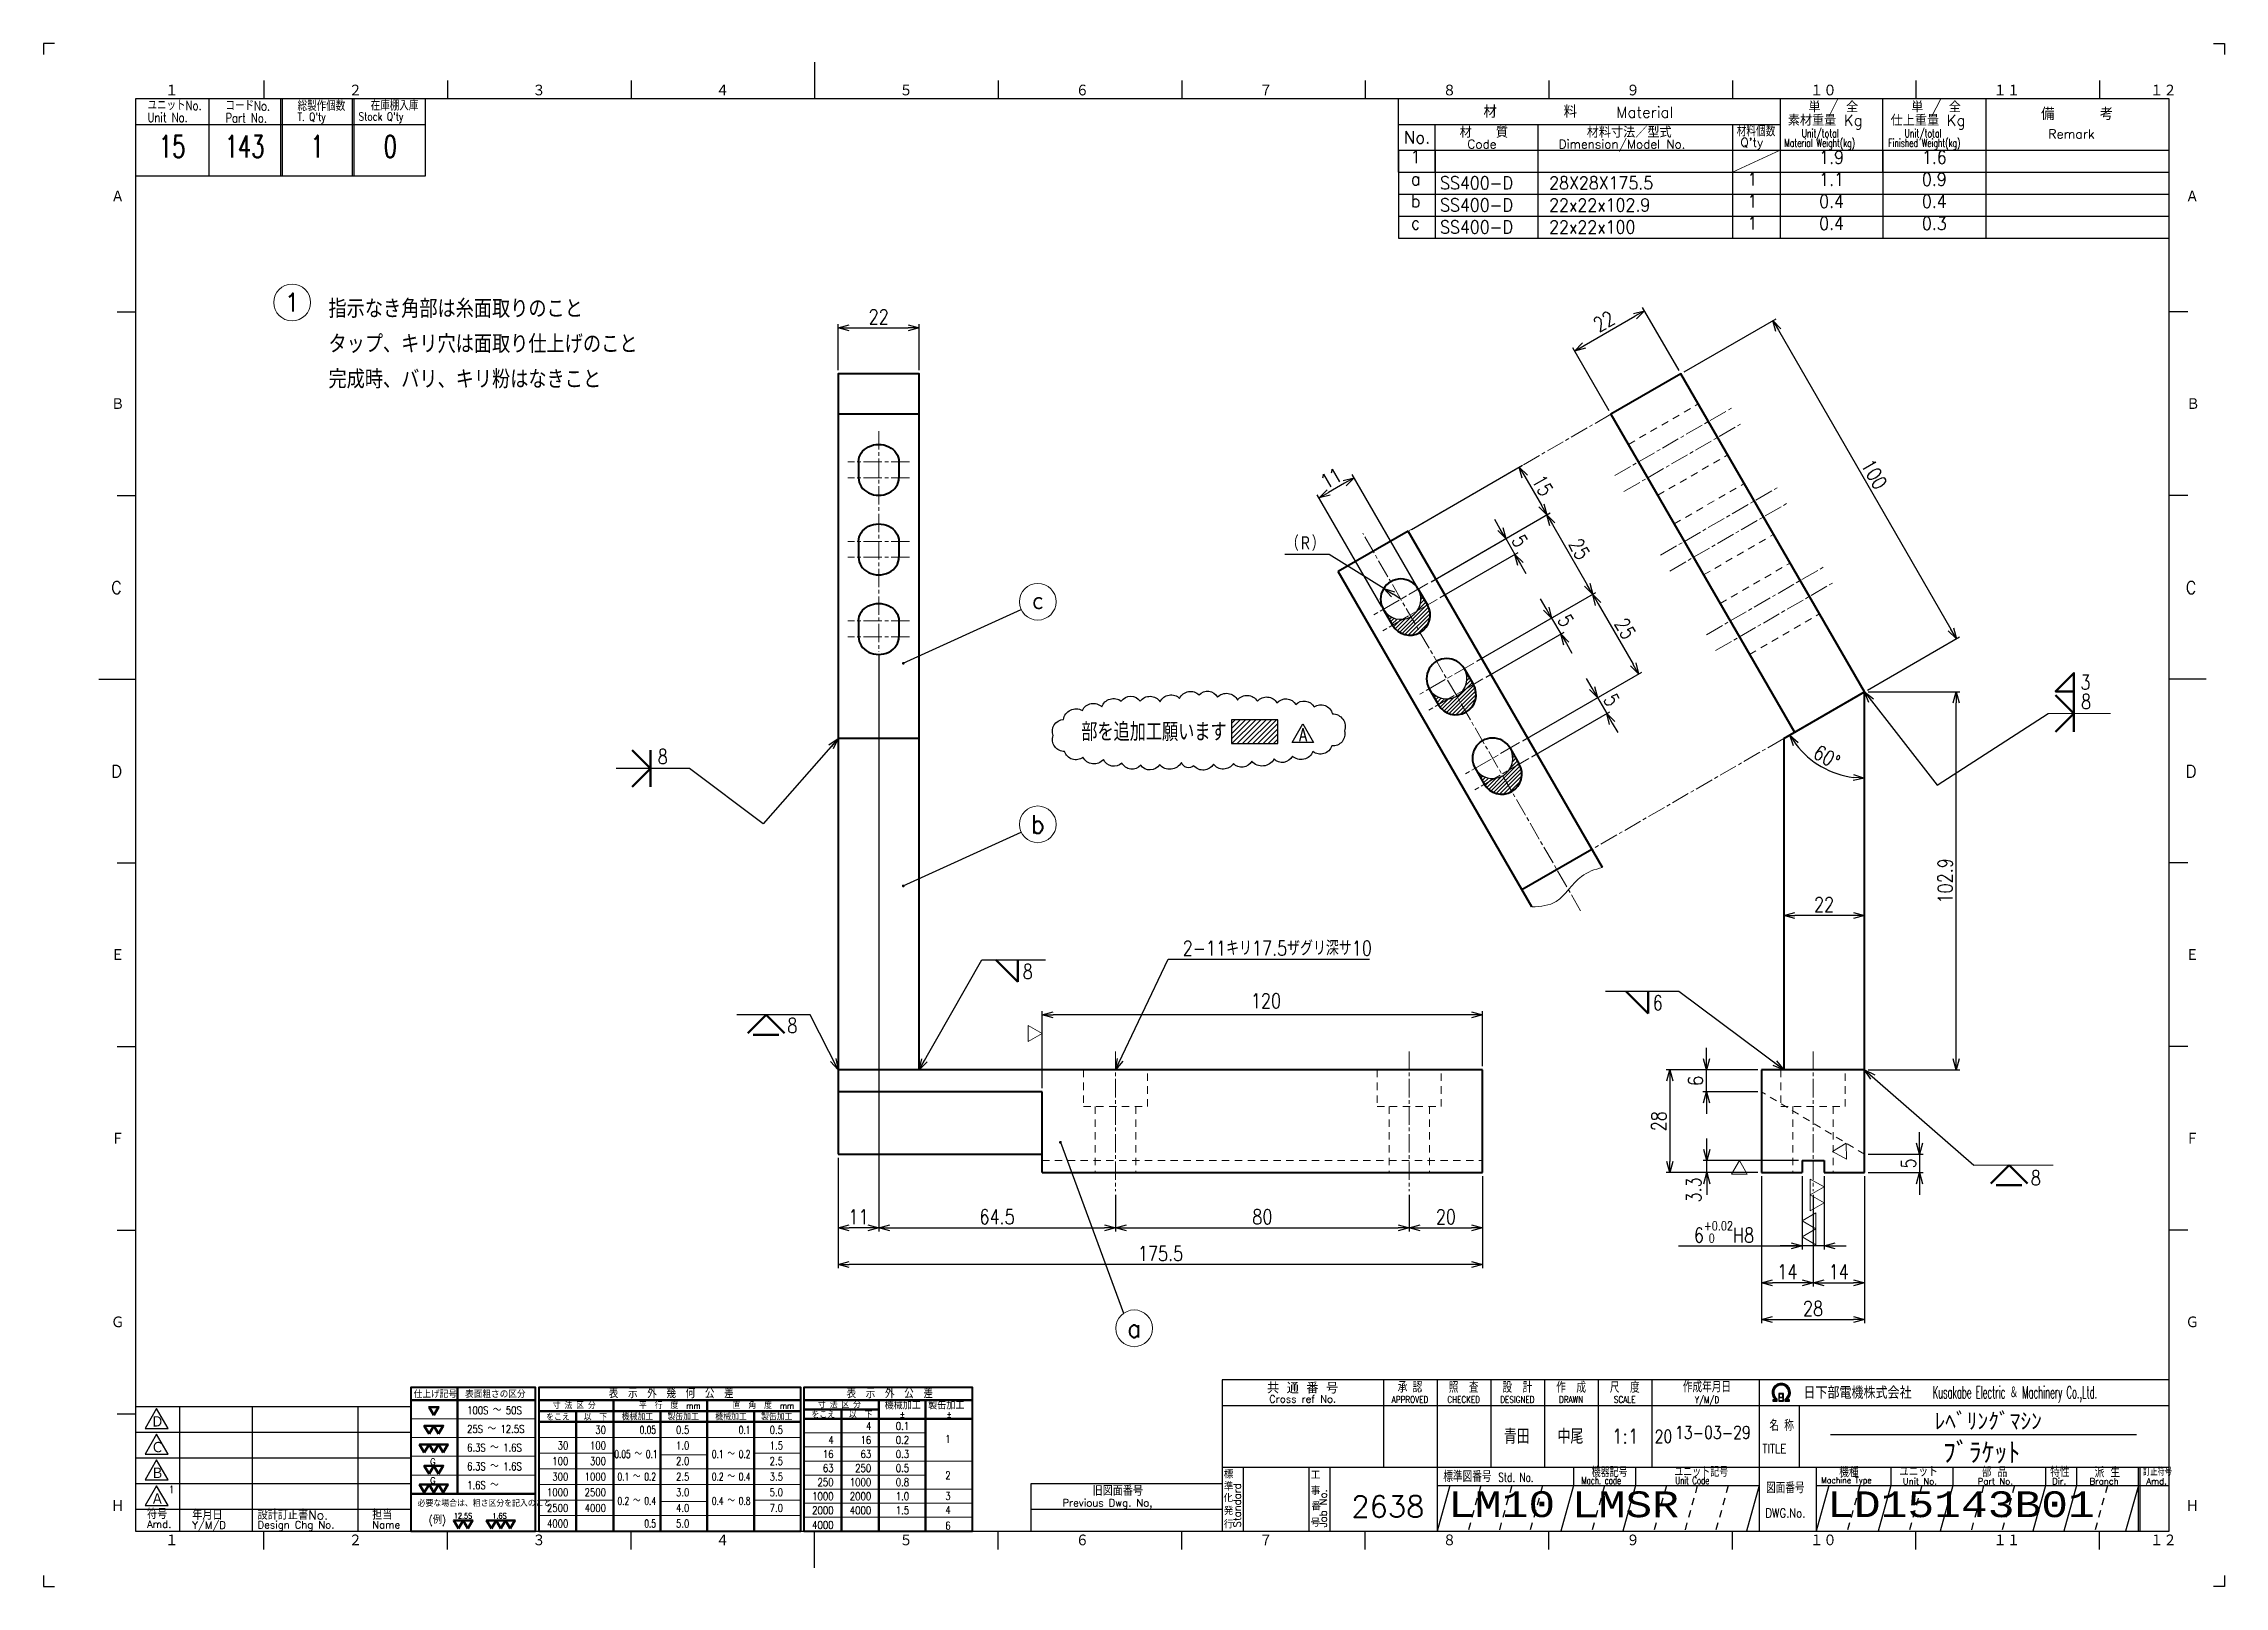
# Model space of a CAD drawing. Header units: millimetres. Extents: x 0 to 594, y 0 to 840.
# Drawn here: x 0 to 594, y 0 to 420 of the extents above; entities that cross this region are included whole.
import ezdxf
from ezdxf.enums import TextEntityAlignment as Align

# ---------------------------------------------------------------- set-up
doc = ezdxf.new("R2010")
doc.units = ezdxf.units.MM
for name, pattern in [('AM_ISO08W050x2', [9, 6, -0.75, 1.5, -0.75]), ('GEN3A', [3.5, 2, -1.5]), ('GEN7A', [7.5, 5, -0.75, 1, -0.75]), ('HIDDEN2', [3.5, 2, -1.5])]:
    doc.linetypes.add(name, pattern=pattern)
doc.layers.get('0').update_dxf_attribs({"linetype": 'CONTINUOUS', "lineweight": 20})
doc.layers.get('DEFPOINTS').update_dxf_attribs({"linetype": 'CONTINUOUS'})
for name, color, linetype, lineweight in [('2', 5, 'CONTINUOUS', 40), ('3A', 6, 'HIDDEN2', 20), ('4', 3, 'CONTINUOUS', 13), ('5', 3, 'CONTINUOUS', 13), ('6', 7, 'CONTINUOUS', 50), ('7A', 4, 'GEN7A', 13), ('8', 1, 'CONTINUOUS', 13), ('9', 3, 'HIDDEN2', 13)]:
    doc.layers.add(name, color=color, linetype=linetype, lineweight=lineweight)
doc.layers.add('RAHM2', color=1, linetype='CONTINUOUS')
doc.layers.add('RAHM3', color=52, linetype='CONTINUOUS')
doc.styles.add('DIMENSION', font='monotxt.shx', dxfattribs={"bigfont": 'bigfont.shx'})
doc.styles.get("Standard").update_dxf_attribs({"font": 'romans.shx', "width": 0.8, "bigfont": 'extfont2.shx'})
doc.dimstyles.new('GEN-ISO', dxfattribs={"dimtxt": 4, "dimasz": 3, "dimexe": 1, "dimexo": 1, "dimgap": 1, "dimtad": 3, "dimrnd": 0.01, "dimdsep": 46, "dimtxsty": 'Standard', "dimblk": 'OPEN30', "dimcen": 0, "dimclrt": 7, "dimadec": 3, "dimazin": 2, "dimtp": 0.1, "dimtm": 0.1, "dimtfac": 0.6, "dimtmove": 2, "dimatfit": 3, "dimldrblk": 'OPEN30', "dimfxl": 1, "dimarcsym": 0})
doc.dimstyles.new('GEN-ISO$0', dxfattribs={"dimtxt": 4, "dimasz": 3, "dimexe": 1, "dimexo": 1, "dimgap": 1, "dimtad": 3, "dimrnd": 0.01, "dimdsep": 46, "dimtxsty": 'Standard', "dimblk": 'OPEN30', "dimcen": 0, "dimclrt": 7, "dimazin": 2, "dimtp": 0.1, "dimtm": 0.1, "dimtfac": 0.6, "dimtmove": 2, "dimatfit": 3, "dimldrblk": 'OPEN30', "dimfxl": 1, "dimarcsym": 0})
doc.dimstyles.new('GEN-ISO$4', dxfattribs={"dimtxt": 4, "dimasz": 3, "dimexe": 1, "dimexo": 1, "dimgap": 1, "dimtad": 1, "dimtoh": 1, "dimrnd": 0.01, "dimdsep": 46, "dimtxsty": 'Standard', "dimblk": 'OPEN30', "dimcen": 0, "dimclrt": 7, "dimazin": 2, "dimtp": 0.1, "dimtm": 0.1, "dimtfac": 0.6, "dimtofl": 0, "dimtmove": 0, "dimatfit": 2, "dimldrblk": 'OPEN30', "dimfxl": 1, "dimarcsym": 0})

msp = doc.modelspace()

# ---------------------------------------------------------------- texts
at = {"layer": '5', "color": 52, "char_height": 4, "attachment_point": 4}
for s, insert in [('2-11キリ17.5ザグリ深サ10', (310.281, 173.748)), ('青田', (397.736, 40.805)), ('中尾', (412.36, 40.805))]:
    msp.add_mtext(s, dxfattribs=dict(at, insert=insert))
at = {"layer": '6'}
for s, height, width, p in [('指示なき角部は糸面取りのこと', 5, 0.9, (77.594, 345.333)), ('タップ、キリ穴は面取り仕上げのこと', 5, 0.9, (77.594, 335.733)), ('完成時、バリ、キリ粉はなきこと', 5, 0.9, (77.594, 326.133)), ('3', 4, 0.8, (554.768, 244.137)), ('8', 4, 0.8, (554.959, 238.89)), ('8', 4, 0.8, (167.267, 223.89)), ('8', 4, 0.8, (266.696, 165.416)), ('6', 4, 0.8, (438.28, 156.824)), ('8', 4, 0.8, (202.569, 150.708)), ('8', 4, 0.8, (541.274, 109.182))]:
    msp.add_text(s, height=height, dxfattribs=dict(at, width=width)).set_placement(p)
at = {"layer": '6', "color": 7, "lineweight": 50, "insert": (34.192, 27.349), "char_height": 2, "attachment_point": 1}
msp.add_mtext_dynamic_manual_height_columns('1', width=2.28089, gutter_width=17.5, heights=[0], dxfattribs=at)
at = {"layer": 'DEFPOINTS', "color": 7, "insert": (322.237, 235.107), "char_height": 5, "attachment_point": 3}
msp.add_mtext_dynamic_manual_height_columns('部を追加工願います', width=63.51384, gutter_width=25, heights=[0], dxfattribs=at)
at = {"layer": 'DEFPOINTS', "color": 7, "lineweight": 50, "insert": (344.112, 233.641), "char_height": 3.5, "attachment_point": 3}
msp.add_mtext_dynamic_manual_height_columns('A', width=2.39192, gutter_width=17.5, heights=[0], dxfattribs=at)

# ---------------------------------------------------------------- blocks, each defined once
blk = doc.blocks.new('1A2ﾌﾞﾋﾝ')
at = {"layer": 'RAHM2', "color": 5, "linetype": 'Continuous'}
for p, q in [((3, 420), (0, 420)), ((0, 420), (0, 417)), ((591, 420), (594, 420)), ((594, 420), (594, 417)), ((60, 410), (60, 405)), ((110, 410), (110, 405)), ((160, 410), (160, 405)), ((210, 415), (210, 405)), ((260, 410), (260, 405)), ((310, 410), (310, 405)), ((360, 410), (360, 405)), ((410, 410), (410, 405)), ((460, 410), (460, 405)), ((510, 410), (510, 405)), ((560, 410), (560, 405)), ((579, 405), (25, 405)), ((25, 405), (25, 15)), ((104, 384), (104, 405)), ((579, 15), (579, 405)), ((25, 384), (64.5, 384)), ((64.5, 384), (104, 384)), ((20, 347), (25, 347)), ((584, 347), (579, 347)), ((584, 347), (579, 347)), ((20, 297), (25, 297)), ((584, 297), (579, 297)), ((584, 297), (579, 297)), ((15, 247), (25, 247)), ((589, 247), (579, 247)), ((589, 247), (579, 247)), ((20, 197), (25, 197)), ((584, 197), (579, 197)), ((584, 197), (579, 197)), ((20, 147), (25, 147)), ((584, 147), (579, 147)), ((584, 147), (579, 147)), ((20, 97), (25, 97)), ((584, 97), (579, 97)), ((584, 97), (579, 97)), ((20, 47), (25, 47)), ((25, 15), (579, 15)), ((60, 10), (60, 15)), ((110, 10), (110, 15)), ((160, 10), (160, 15)), ((210, 5), (210, 15)), ((260, 10), (260, 15)), ((310, 10), (310, 15)), ((360, 10), (360, 15)), ((410, 10), (410, 15)), ((460, 10), (460, 15)), ((510, 10), (510, 15)), ((560, 10), (560, 15)), ((0, 3), (0, 0)), ((0, 0), (3, 0)), ((594, 0), (591, 0)), ((594, 3), (594, 0))]:
    blk.add_line(p, q, dxfattribs=at)
at = {"layer": 'RAHM2', "color": 7, "linetype": 'Continuous'}
for p, q in [((45, 405), (45, 384)), ((64.5, 405), (64.5, 384)), ((65, 405), (65, 384)), ((84, 405), (84, 384)), ((84.5, 405), (84.5, 384)), ((369, 385), (369, 405)), ((473, 405), (473, 385)), ((501, 385), (501, 405)), ((529, 405), (529, 385)), ((25, 398), (64.5, 398)), ((64.5, 398), (104, 398)), ((369, 398), (473, 398)), ((379, 385), (379, 398)), ((407, 398), (407, 385)), ((460, 398), (460, 385)), ((369, 391), (579, 391)), ((369, 385), (579, 385)), ((364.93, 56.26), (364.93, 32.42)), ((379.55, 56.26), (379.55, 15)), ((394.18, 56.26), (394.18, 32.42)), ((408.8, 56.26), (408.8, 32.42)), ((423.43, 56.26), (423.43, 32.42)), ((438.05, 56.26), (438.05, 32.42)), ((467.3, 56.26), (467.3, 15)), ((25, 49), (100, 49)), ((37, 49), (37, 15)), ((56.8, 49), (56.8, 15)), ((85.6, 49), (85.6, 15)), ((100, 15), (100, 49)), ((321.05, 49.26), (579, 49.26)), ((438.05, 49.26), (438.05, 32.42)), ((467.3, 49.26), (467.3, 49.26)), ((478.17, 49.26), (478.17, 32.42)), ((25, 42), (100, 42)), ((25, 35), (100, 35)), ((321.05, 32.42), (579, 32.42)), ((326.77, 32.42), (326.77, 15)), ((344.59, 32.42), (344.59, 15)), ((350.3, 32.42), (350.3, 15)), ((416.73, 32.42), (416.73, 27.42)), ((433.59, 32.42), (433.59, 27.42)), ((482.82, 32.42), (482.82, 15)), ((503.15, 32.42), (503.15, 27.42)), ((520, 32.42), (520, 27.42)), ((545.29, 32.42), (545.29, 27.42)), ((553.72, 32.42), (553.72, 27.42)), ((570.57, 15), (570.57, 32.42)), ((571.07, 15), (571.07, 32.42)), ((25, 28), (100, 28)), ((269, 28), (321.05, 28)), ((269, 15), (269, 28)), ((379.55, 27.42), (467.3, 27.42)), ((482.82, 27.42), (579, 27.42)), ((25, 21), (100, 21)), ((269, 21), (321.05, 21))]:
    blk.add_line(p, q, dxfattribs=at)
at = {"layer": 'RAHM2', "color": 3, "linetype": 'Continuous'}
for p, q in [((486.73, 41.35), (570.03, 41.35)), ((383.02, 27.42), (379.55, 15)), ((416.73, 27.42), (413.26, 15)), ((433.59, 27.42), (430.12, 15)), ((467.3, 27.42), (463.83, 15)), ((503.15, 27.42), (499.68, 15)), ((520, 27.42), (516.54, 15)), ((545.29, 27.42), (541.82, 15)), ((553.72, 27.42), (550.25, 15))]:
    blk.add_line(p, q, dxfattribs=at)
at = {"layer": 'RAHM2', "color": 3, "linetype": 'GEN3A'}
for p, q in [((391.44, 27.42), (387.98, 15)), ((399.87, 27.42), (396.41, 15)), ((408.3, 27.42), (404.84, 15)), ((425.16, 27.42), (421.69, 15)), ((442.01, 27.42), (438.55, 15)), ((450.44, 27.42), (446.98, 15)), ((458.87, 27.42), (455.41, 15)), ((494.72, 27.42), (491.25, 15)), ((511.57, 27.42), (508.11, 15)), ((528.43, 27.42), (524.97, 15)), ((536.86, 27.42), (533.39, 15)), ((562.14, 27.42), (558.68, 15))]:
    blk.add_line(p, q, dxfattribs=at)
at = {"layer": 'RAHM2', "color": 5, "linetype": 'Continuous'}
blk.add_lwpolyline([(579, 56.26), (321.05, 56.26), (321.05, 15)], dxfattribs=at)
at = {"layer": 'RAHM2', "color": 7, "linetype": 'Continuous'}
for points in [[(30.79, 48.41), (27.65, 42.97), (33.92, 42.97)], [(30.79, 41.41), (27.65, 35.97), (33.92, 35.97)], [(30.79, 34.41), (27.65, 28.97), (33.92, 28.97)], [(30.79, 27.41), (27.65, 21.97), (33.92, 21.97)]]:
    blk.add_lwpolyline(points, close=True, dxfattribs=at)
for points in [[(471.02, 50.4), (472.22, 50.4), (472.22, 51.01)], [(471.02, 50.58), (471.97, 50.58), (471.97, 50.91)], [(471.72, 50.82), (471.72, 50.75), (471.02, 50.75), (471.02, 50.4)], [(472.62, 52.51), (472.62, 50.4), (473.92, 50.4), (473.92, 52.51), (472.62, 52.51)], [(472.77, 52.36), (472.77, 51.53), (473.77, 51.53), (473.77, 52.36), (472.77, 52.36)], [(473.77, 51.38), (473.77, 50.55), (472.77, 50.55), (472.77, 51.38), (473.77, 51.38)], [(474.32, 50.98), (474.32, 50.4), (475.58, 50.4), (475.58, 50.75), (474.85, 50.75), (474.85, 50.8)], [(474.57, 50.87), (474.57, 50.58), (475.58, 50.58)]]:
    blk.add_lwpolyline(points, dxfattribs=at)
at = {"layer": 'RAHM2', "color": 3, "linetype": 'Continuous'}
for points in [[(486.29, 27.42), (482.82, 15)], [(570.57, 27.42), (570.57, 27.42), (567.11, 15)]]:
    blk.add_lwpolyline(points, dxfattribs=at)
at = {"layer": 'RAHM2', "color": 7, "linetype": 'Continuous'}
for radius, start, end in [(2.5, 308.27062, 230.89517), (2.28, 303.99488, 234.40132), (2.06, 299.8294, 238.47562)]:
    blk.add_arc((473.3, 52.76), radius, start, end, dxfattribs=at)
for s, height, width, p in [('ユニットNo.', 2.5, 0.8, (28.29, 401.92)), ('コードNo.', 2.5, 0.8, (49.52, 401.81)), ('総製作個数', 2.5, 0.8, (69.17, 401.72)), ('在庫棚入庫', 2.5, 0.8, (89.08, 401.82)), ('Unit No.', 2.5, 0.8, (28.29, 398.64)), ('Part No.', 2.5, 0.8, (49.52, 398.53)), ("T. Q'ty", 2.2, 0.8, (69.17, 398.96)), ("Stock Q'ty", 2.2, 0.8, (85.8, 399.06)), ('材料個数', 3, 0.8, (461.16, 394.75)), ('Material Weight(kg)', 2.2, 0.68, (474.1, 391.86)), ('Unit/total', 2.2, 0.7, (478.86, 394.49)), ('Finished Weight(kg)', 2.2, 0.68, (502.46, 391.86)), ('Unit/total', 2.2, 0.7, (506.86, 394.49)), ('作成年月日', 3, 0.7, (446.49, 52.82)), ('Kusakabe Electric ＆ Machinery Co.,Ltd.', 3.3108, 0.5, (514.56, 51.19)), ('Y/M/D', 1.8, 0.8, (449.79, 49.87)), ('20', 3.5, 0.8, (438.81, 39.08)), ('名 称', 3, 0.7, (470.06, 42.33)), ('TITLE', 2.5, 0.8, (468.18, 36.25)), ('標準図番号', 3, 0.7, (381.26, 28.44)), ('Std. No.', 2.5, 0.7, (396.23, 28.44)), ('Mach. code', 2, 0.7, (418.86, 27.83)), ('機器記号', 2.5, 0.7, (421.65, 29.77)), ('ユニット記号', 2.5, 0.7, (444.14, 29.85)), ('Unit Code', 2, 0.7, (444.45, 27.83)), ('Machine Type', 1.7, 0.9, (484.15, 28.05)), ('訂正符号', 2, 0.7, (571.87, 30.16)), ('図面番号', 3, 0.7, (469.15, 25.37))]:
    blk.add_text(s, height=height, dxfattribs=dict(at, width=width)).set_placement(p)
at = {"layer": 'RAHM2', "color": 5, "linetype": 'Continuous'}
for s, height, p in [('１', 3.31, (33.1, 405.6)), ('２', 3.31, (83.1, 405.6)), ('３', 3.31, (133.1, 405.6)), ('４', 3.31, (183.1, 405.6)), ('５', 3.31, (233.1, 405.6)), ('６', 3.31, (281.11, 405.6)), ('７', 3.31, (331.11, 405.6)), ('８', 3.31, (381.11, 405.6)), ('９', 3.31, (431.11, 405.6)), ('１０', 3.311, (481.11, 405.6)), ('１１', 3.311, (531.11, 405.6)), ('１２', 3.311, (573.72, 405.6)), ('Ａ', 3.31, (18.36, 376.71)), ('Ａ', 3.31, (583.43, 376.71)), ('Ｂ', 3.31, (18.36, 320.24)), ('Ｂ', 3.31, (583.65, 320.24)), ('C', 3.31, (18.36, 270.24)), ('C', 3.31, (583.43, 270.24)), ('D', 3.31, (18.36, 220.24)), ('D', 3.31, (583.43, 220.24)), ('Ｅ', 3.31, (18.36, 170.24)), ('Ｅ', 3.31, (583.43, 170.24)), ('Ｆ', 3.31, (18.36, 120.24)), ('Ｆ', 3.31, (583.43, 120.24)), ('Ｇ', 3.31, (18.36, 70.24)), ('Ｇ', 3.31, (583.43, 70.24)), ('Ｈ', 3.31, (18.36, 20.24)), ('Ｈ', 3.31, (583.43, 20.24)), ('１', 3.31, (33.1, 10.87)), ('２', 3.31, (83.1, 10.87)), ('３', 3.31, (133.1, 10.87)), ('４', 3.31, (183.1, 10.87)), ('５', 3.31, (233.1, 10.87)), ('６', 3.31, (281.11, 10.87)), ('７', 3.31, (331.11, 10.87)), ('８', 3.31, (381.11, 10.87)), ('９', 3.31, (431.11, 10.87)), ('１０', 3.311, (481.11, 10.87)), ('１１', 3.311, (531.11, 10.87)), ('１２', 3.311, (573.72, 10.87))]:
    blk.add_text(s, height=height, dxfattribs=at).set_placement(p)
at = {"layer": 'RAHM2', "color": 7, "linetype": 'Continuous'}
for s, height, p in [('単 / 全', 3, (480.71, 401.26)), ('単 / 全', 3, (508.71, 401.26)), ('材\u3000\u3000\u3000\u3000\u3000料', 3.311, (392.18, 399.82)), ('Material', 3, (428.34, 399.82)), ('素材重量 Kg', 3, (475.08, 397.63)), ('仕上重量 Kg', 3, (503.08, 397.63)), ('備     考', 3.311, (544.08, 399.21)), ('No.', 3.311, (370.5, 392.82)), ('材\u3000\u3000質', 3, (385.68, 394.39)), ('Code', 2.4, (387.82, 391.45)), ('Dimension/Model No.', 2.4, (412.65, 391.45)), ('材料寸法／型式', 3, (420.33, 394.39)), ("Q'ty", 2.4, (462.19, 391.93)), ('Remark', 2.5, (546.03, 394.16)), ('Ｄ', 3.2, (29.23, 43.2)), ('Ｃ', 3.2, (29.23, 36.2)), ('Ｂ', 3.2, (29.23, 29.2)), ('標', 2, (321.44, 29.43)), ('工', 2, (345.15, 29.24)), ('機種', 2.4, (489.08, 29.76)), ('ユニット', 2.4, (505.39, 29.96)), ('部 品', 2.4, (527.93, 29.79)), ('特性', 2.4, (546.55, 29.78)), ('派 生', 2.4, (558.65, 29.72)), ('Ａ', 3.2, (29.23, 22.2)), ('Previous Dwg. No,', 2, (277.5, 21.75)), ('旧図面番号', 2.5, (285.71, 24.69)), ('化', 2, (321.37, 22.95)), ('準', 2, (321.47, 26.11)), ('事', 2, (345.17, 24.92)), ('Unit No.', 1.7, (506.39, 27.76)), ('Part No.', 1.7, (526.81, 27.76)), ('Dir.', 1.7, (547.09, 27.76)), ('Branch', 1.7, (557.28, 27.76)), ('Amd.', 1.7, (572.74, 27.76)), ('Amd.', 2, (28.17, 15.93)), ('符号', 2.5, (28.17, 18.37)), ('Y/M/D', 2, (40.49, 15.7)), ('年月日', 2.5, (40.49, 18.14)), ('設計訂正書No.', 2.5, (58.29, 18.18)), ('Design Chg No.', 2, (58.29, 15.75)), ('担当', 2.5, (89.5, 18.18)), ('行', 2, (321.46, 15.82)), ('発', 2, (321.46, 19.47)), ('号', 2, (345.11, 16.28)), ('番', 2, (345.31, 20.76)), ('Name', 2, (89.5, 15.75))]:
    blk.add_text(s, height=height, dxfattribs=at).set_placement(p)
for s, height, p in [('共 通 番 号', 3, (342.93, 54.14)), ('Cross ref No.', 2, (342.93, 51.01))]:
    blk.add_text(s, height=height, dxfattribs=at).set_placement(p, align=Align.MIDDLE)
for s, height, width, p in [('承 認', 3, 0.7, (372.18, 54.35)), ('照  査', 3, 0.7, (386.8, 54.35)), ('設  計', 3, 0.7, (401.43, 54.35)), ('作  成', 3, 0.7, (416.05, 54.35)), ('尺  度', 3, 0.7, (430.67, 54.35)), ('APPROVED', 1.8, 0.8, (372.18, 50.85)), ('CHECKED', 1.8, 0.8, (386.8, 50.85)), ('DESIGNED', 1.8, 0.8, (401.43, 50.85)), ('DRAWN', 1.8, 0.8, (416.05, 50.85)), ('SCALE', 1.8, 0.8, (430.67, 50.85)), ('DWG.No.', 2.5, 0.8, (474.41, 19.96))]:
    blk.add_text(s, height=height, dxfattribs=dict(at, width=width)).set_placement(p, align=Align.MIDDLE)
at = {"layer": 'RAHM2', "color": 7, "linetype": 'Continuous', "width": 0.844147}
blk.add_text('日下部電機株式会社', height=3.311, dxfattribs=at).set_placement((479.35, 51.06), (508.79, 51.06), align=Align.FIT)
at = {"layer": 'RAHM2', "color": 7, "linetype": 'Continuous'}
for s, p in [('Standard', (326.07, 16.05)), ('Job No.', (349.5, 16.05))]:
    blk.add_text(s, height=2, rotation=90, dxfattribs=at).set_placement(p)
at = {"layer": 'RAHM2', "color": 5, "linetype": 'Continuous', "width": 0.7}
for tag, p in [('HEADER3', (35, 392.01)), ('HEADER4', (54.75, 392)), ('HEADER15', (74.49, 392)), ('HEADER16', (94.43, 392))]:
    blk.add_attdef(tag, text='', height=6, dxfattribs=at).set_placement(p, align=Align.MIDDLE)
at = {"layer": 'RAHM2', "color": 7, "linetype": 'Continuous'}
blk.add_attdef('HEADER5', text='', height=2.5, dxfattribs=at).set_placement((63.69, 385.1), align=Align.BOTTOM_RIGHT)
for tag, height, width, p in [('HEADER1', 5, 0.9, (528.12, 45.15)), ('HEADER25', 3.2, 0.63, (46.91, 45.38)), ('HEADER23', 3.33, 0.8, (71.4, 45.2)), ('HEADER24', 3.5, 0.8, (92.57, 45.22)), ('HEADER7', 5, 0.8, (343.38, 40.8)), ('GEN-TITLE-SCA', 4, 0.85, (430.79, 40.85)), ('HEADER22', 3.2, 0.63, (46.91, 38.38)), ('HEADER20', 3.33, 0.8, (71.4, 38.2)), ('HEADER21', 3.5, 0.8, (92.57, 38.22)), ('HEADER2', 6, 0.9, (527.89, 36.68)), ('HEADER19', 3.2, 0.63, (46.91, 31.38)), ('HEADER17', 3.33, 0.8, (71.4, 31.2)), ('HEADER18', 3.5, 0.8, (92.57, 31.22)), ('HEADER11', 3.2, 0.63, (46.91, 24.38)), ('HEADER9', 3.33, 0.8, (71.4, 24.2)), ('HEADER10', 3.5, 0.8, (92.57, 24.22)), ('HEADER14', 3.31, 0.8, (295.54, 17.82))]:
    blk.add_attdef(tag, text='', height=height, dxfattribs=dict(at, width=width)).set_placement(p, align=Align.MIDDLE)
at = {"layer": 'RAHM2', "color": 7, "linetype": 'Continuous', "width": 0.8}
blk.add_attdef('GEN-TITLE-DAT', text='', height=3.5, dxfattribs=at).set_placement((444.35, 39.1), align=Align.BOTTOM_LEFT)
at = {"layer": 'RAHM2', "color": 5, "linetype": 'Continuous'}
blk.add_attdef('HEADER6', text='', height=5.8, dxfattribs=at).set_placement((376.09, 17.1), align=Align.BOTTOM_RIGHT)
at = {"layer": 'RAHM2', "color": 5, "linetype": 'Continuous', "style": 'DIMENSION', "width": 1.2}
for tag, p in [('HEADER13', (382.56, 16.75)), ('HEADER12', (416.26, 16.72)), ('GEN-TITLE-DWG', (485.79, 16.74))]:
    blk.add_attdef(tag, text='', height=7.02, dxfattribs=at).set_placement(p, align=Align.BOTTOM_LEFT)
at = {"layer": 'RAHM2', "color": 5, "linetype": 'Continuous', "style": 'DIMENSION'}
blk.add_attdef('HEADER8', text='', height=7.02, dxfattribs=at).set_placement((577.6, 16.71), align=Align.BOTTOM_RIGHT)
blk = doc.blocks.new('STDBUHIN')
at = {"color": 7}
for p, q in [((0, 0), (0, -6)), ((10, 0), (10, -6)), ((38, 0), (38, -6)), ((91, 0), (91, -6)), ((104, 0), (104, -6)), ((132, 0), (132, -6)), ((160, 0), (160, -6)), ((0, -6), (210, -6))]:
    blk.add_line(p, q, dxfattribs=at)
at = {"layer": 'RAHM3', "color": 7, "width": 0.9}
for tag, p in [('1GENST', (4.710911, -4.609434)), ('4GENST', (96.434633, -4.658422)), ('5GENST', (118, -4.729)), ('6GENST', (146, -4.729))]:
    blk.add_attdef(tag, text='', height=3.5, dxfattribs=at).set_placement(p, align=Align.BOTTOM_CENTER)
at = {"layer": 'RAHM3', "color": 7}
for tag, p, width in [('2GENST', (11.373533, -4.658422), 0.8), ('3GENST', (41.070972, -4.658422), 0.8), ('7GENST', (162.759538, -4.671383), 0.9)]:
    blk.add_attdef(tag, p, '', height=3.5, dxfattribs=dict(at, width=width))
blk = doc.blocks.new('GENBALLOON1')
blk.add_circle((0, 0), 5)
at = {"flags": 1}
blk.add_attdef('GEN_PARENT', text='', height=2.5, dxfattribs=at).set_placement((0, 0), align=Align.MIDDLE)
blk.add_attdef('REF_NO', text='', height=3.5).set_placement((0, 0), align=Align.MIDDLE)
at = {"color": 7, "flags": 1}
for tag, p in [('5GENINF', (6.43, 0.96)), ('6GENINF', (6.43, 0.63)), ('7GENINF', (6.43, 0.3)), ('8GENINF', (6.43, -0.04)), ('9GENINF', (6.43, -0.37)), ('3GENINF', (6.43, -2.34)), ('4GENINF', (6.43, -2.67)), ('20GENINF', (6.43, -4.7)), ('21GENINF', (6.43, -5.04)), ('22GENINF', (6.43, -5.37)), ('10GENINF', (6.43, -0.7)), ('11GENINF', (6.43, -1)), ('12GENINF', (6.43, -1.34)), ('13GENINF', (6.43, -1.67)), ('14GENINF', (6.43, -2)), ('15GENINF', (6.43, -3)), ('16GENINF', (6.43, -3.34)), ('17GENINF', (6.43, -3.7)), ('18GENINF', (6.43, -4.04)), ('19GENINF', (6.43, -4.37))]:
    blk.add_attdef(tag, p, '', height=0.2, dxfattribs=at)
blk = doc.blocks.new('_Open30')
at = {"color": 0, "linetype": 'ByBlock', "lineweight": -2}
for p, q in [((-1, 0.27), (0, 0)), ((0, 0), (-1, -0.27)), ((0, 0), (-1, 0))]:
    blk.add_line(p, q, dxfattribs=at)
blk = doc.blocks.new('*D14')
at = {"layer": '5', "color": 0, "lineweight": -2, "transparency": 16777216}
for p, q in [((216.46, 116.63), (216.46, 86.63)), ((391.96, 111.63), (391.96, 86.63)), ((388.96, 87.63), (219.46, 87.63))]:
    blk.add_line(p, q, dxfattribs=at)
at = {"layer": 'DEFPOINTS', "color": 0, "transparency": 16777216}
for p in [(216.46, 117.63), (391.96, 112.63), (216.46, 87.63)]:
    blk.add_point(p, dxfattribs=at)
at = {"layer": '5', "color": 0, "lineweight": -2, "transparency": 16777216, "xscale": 3, "yscale": 3, "zscale": 3, "rotation": 180}
blk.add_blockref('_Open30', (216.46, 87.63), dxfattribs=at)
at = {"layer": '5', "color": 0, "lineweight": -2, "transparency": 16777216, "xscale": 3, "yscale": 3, "zscale": 3}
blk.add_blockref('_Open30', (391.96, 87.63), dxfattribs=at)
at = {"layer": '5', "color": 7, "transparency": 16777216, "insert": (304.21, 90.63), "char_height": 4, "attachment_point": 5}
blk.add_mtext('175.5', dxfattribs=at)
blk = doc.blocks.new('*D13')
at = {"layer": '5', "color": 0, "lineweight": -2, "transparency": 16777216}
for p, q in [((291.96, 106.63), (291.96, 96.63)), ((371.96, 106.63), (371.96, 96.63)), ((294.96, 97.63), (368.96, 97.63))]:
    blk.add_line(p, q, dxfattribs=at)
at = {"layer": 'DEFPOINTS', "color": 0, "transparency": 16777216}
for p in [(291.96, 107.63), (371.96, 107.63), (371.96, 97.63)]:
    blk.add_point(p, dxfattribs=at)
at = {"layer": '5', "color": 0, "lineweight": -2, "transparency": 16777216, "xscale": 3, "yscale": 3, "zscale": 3, "rotation": 180}
blk.add_blockref('_Open30', (291.96, 97.63), dxfattribs=at)
at = {"layer": '5', "color": 0, "lineweight": -2, "transparency": 16777216, "xscale": 3, "yscale": 3, "zscale": 3}
blk.add_blockref('_Open30', (371.96, 97.63), dxfattribs=at)
at = {"layer": '5', "color": 7, "transparency": 16777216, "insert": (331.96, 100.63), "char_height": 4, "attachment_point": 5}
blk.add_mtext('80', dxfattribs=at)
blk = doc.blocks.new('*D12')
at = {"layer": '5', "color": 0, "lineweight": -2, "transparency": 16777216}
for p, q in [((271.96, 135.63), (271.96, 156.63)), ((388.96, 155.63), (274.96, 155.63)), ((391.96, 141.63), (391.96, 156.63))]:
    blk.add_line(p, q, dxfattribs=at)
at = {"layer": 'DEFPOINTS', "color": 0, "transparency": 16777216}
for p in [(271.96, 155.63), (391.96, 140.63), (271.96, 134.63)]:
    blk.add_point(p, dxfattribs=at)
at = {"layer": '5', "color": 0, "lineweight": -2, "transparency": 16777216, "xscale": 3, "yscale": 3, "zscale": 3, "rotation": 180}
blk.add_blockref('_Open30', (271.96, 155.63), dxfattribs=at)
at = {"layer": '5', "color": 0, "lineweight": -2, "transparency": 16777216, "xscale": 3, "yscale": 3, "zscale": 3}
blk.add_blockref('_Open30', (391.96, 155.63), dxfattribs=at)
at = {"layer": '5', "color": 7, "transparency": 16777216, "insert": (332.94, 159.43), "char_height": 4, "attachment_point": 5}
blk.add_mtext('120', dxfattribs=at)
blk = doc.blocks.new('*D7')
at = {"layer": '5', "color": 0, "lineweight": -2, "transparency": 16777216}
for p, q in [((496.96, 243.52), (521.96, 243.52)), ((520.96, 143.63), (520.96, 240.52)), ((496.96, 140.63), (521.96, 140.63))]:
    blk.add_line(p, q, dxfattribs=at)
at = {"layer": 'DEFPOINTS', "color": 0, "transparency": 16777216}
for p in [(495.96, 243.52), (520.96, 243.52), (495.96, 140.63)]:
    blk.add_point(p, dxfattribs=at)
at = {"layer": '5', "color": 0, "lineweight": -2, "transparency": 16777216, "xscale": 3, "yscale": 3, "zscale": 3}
for p, rotation in [((520.96, 243.52), 90), ((520.96, 140.63), 270)]:
    blk.add_blockref('_Open30', p, dxfattribs=dict(at, rotation=rotation))
at = {"layer": '5', "color": 7, "transparency": 16777216, "insert": (517.96, 192.08), "char_height": 4, "attachment_point": 5, "rotation": 90}
blk.add_mtext('102.9', dxfattribs=at)
blk = doc.blocks.new('*D22')
at = {"layer": '5', "color": 0, "lineweight": -2, "transparency": 16777216}
for p, q in [((466.96, 140.63), (441.96, 140.63)), ((442.96, 137.63), (442.96, 115.63)), ((466.96, 112.63), (441.96, 112.63))]:
    blk.add_line(p, q, dxfattribs=at)
at = {"layer": 'DEFPOINTS', "color": 0, "transparency": 16777216}
for p in [(467.96, 140.63), (442.96, 112.63), (467.96, 112.63)]:
    blk.add_point(p, dxfattribs=at)
at = {"layer": '5', "color": 0, "lineweight": -2, "transparency": 16777216, "xscale": 3, "yscale": 3, "zscale": 3}
for p, rotation in [((442.96, 140.63), 90), ((442.96, 112.63), 270)]:
    blk.add_blockref('_Open30', p, dxfattribs=dict(at, rotation=rotation))
at = {"layer": '5', "color": 7, "transparency": 16777216, "insert": (439.96, 126.63), "char_height": 4, "attachment_point": 5, "rotation": 90}
blk.add_mtext('28', dxfattribs=at)
blk = doc.blocks.new('*D21')
at = {"layer": '5', "color": 0, "lineweight": -2, "transparency": 16777216}
for p, q in [((452.96, 143.63), (452.96, 146.63)), ((466.96, 140.63), (451.96, 140.63)), ((452.96, 134.63), (452.96, 140.63)), ((466.96, 134.63), (451.96, 134.63)), ((452.96, 131.63), (452.96, 128.63))]:
    blk.add_line(p, q, dxfattribs=at)
at = {"layer": 'DEFPOINTS', "color": 0, "transparency": 16777216}
for p in [(452.96, 140.63), (467.96, 140.63), (467.96, 134.63)]:
    blk.add_point(p, dxfattribs=at)
at = {"layer": '5', "color": 0, "lineweight": -2, "transparency": 16777216, "xscale": 3, "yscale": 3, "zscale": 3}
for p, rotation in [((452.96, 140.63), 270), ((452.96, 134.63), 90)]:
    blk.add_blockref('_Open30', p, dxfattribs=dict(at, rotation=rotation))
at = {"layer": '5', "color": 7, "transparency": 16777216, "insert": (449.96, 137.63), "char_height": 4, "attachment_point": 5, "rotation": 90}
blk.add_mtext('6', dxfattribs=at)
blk = doc.blocks.new('*D19')
at = {"layer": '5', "color": 0, "lineweight": -2, "transparency": 16777216}
for p, q in [((467.96, 111.63), (467.96, 71.64)), ((495.96, 111.63), (495.96, 71.64)), ((470.96, 72.64), (492.96, 72.64))]:
    blk.add_line(p, q, dxfattribs=at)
at = {"layer": 'DEFPOINTS', "color": 0, "transparency": 16777216}
for p in [(467.96, 112.63), (495.96, 112.63), (495.96, 72.64)]:
    blk.add_point(p, dxfattribs=at)
at = {"layer": '5', "color": 0, "lineweight": -2, "transparency": 16777216, "xscale": 3, "yscale": 3, "zscale": 3, "rotation": 180}
blk.add_blockref('_Open30', (467.96, 72.64), dxfattribs=at)
at = {"layer": '5', "color": 0, "lineweight": -2, "transparency": 16777216, "xscale": 3, "yscale": 3, "zscale": 3}
blk.add_blockref('_Open30', (495.96, 72.64), dxfattribs=at)
at = {"layer": '5', "color": 7, "transparency": 16777216, "insert": (481.96, 75.64), "char_height": 4, "attachment_point": 5}
blk.add_mtext('28', dxfattribs=at)
blk = doc.blocks.new('*D17')
at = {"layer": '5', "color": 0, "lineweight": -2, "transparency": 16777216}
for p, q in [((495.96, 111.63), (495.96, 81.64)), ((481.96, 106.63), (481.96, 81.64)), ((484.96, 82.64), (492.96, 82.64))]:
    blk.add_line(p, q, dxfattribs=at)
at = {"layer": 'DEFPOINTS', "color": 0, "transparency": 16777216}
for p in [(481.96, 107.63), (495.96, 112.63), (495.96, 82.64)]:
    blk.add_point(p, dxfattribs=at)
at = {"layer": '5', "color": 0, "lineweight": -2, "transparency": 16777216, "xscale": 3, "yscale": 3, "zscale": 3, "rotation": 180}
blk.add_blockref('_Open30', (481.96, 82.64), dxfattribs=at)
at = {"layer": '5', "color": 0, "lineweight": -2, "transparency": 16777216, "xscale": 3, "yscale": 3, "zscale": 3}
blk.add_blockref('_Open30', (495.96, 82.64), dxfattribs=at)
at = {"layer": '5', "color": 7, "transparency": 16777216, "insert": (488.96, 85.64), "char_height": 4, "attachment_point": 5}
blk.add_mtext('14', dxfattribs=at)
blk = doc.blocks.new('*D15')
at = {"layer": '5', "color": 0, "lineweight": -2, "transparency": 16777216}
for p, q in [((510.96, 120.63), (510.96, 123.63)), ((496.96, 117.63), (511.96, 117.63)), ((510.96, 117.63), (510.96, 112.63)), ((496.96, 112.63), (511.96, 112.63)), ((510.96, 109.63), (510.96, 106.63))]:
    blk.add_line(p, q, dxfattribs=at)
at = {"layer": 'DEFPOINTS', "color": 0, "transparency": 16777216}
for p in [(495.96, 117.63), (495.96, 112.63), (510.96, 112.63)]:
    blk.add_point(p, dxfattribs=at)
at = {"layer": '5', "color": 0, "lineweight": -2, "transparency": 16777216, "xscale": 3, "yscale": 3, "zscale": 3}
for p, rotation in [((510.96, 117.63), 270), ((510.96, 112.63), 90)]:
    blk.add_blockref('_Open30', p, dxfattribs=dict(at, rotation=rotation))
at = {"layer": '5', "color": 7, "transparency": 16777216, "insert": (507.96, 115.13), "char_height": 4, "attachment_point": 5, "rotation": 90}
blk.add_mtext('5', dxfattribs=at)
blk = doc.blocks.new('*D18')
at = {"layer": '5', "color": 0, "lineweight": -2, "transparency": 16777216}
for p, q in [((467.96, 111.63), (467.96, 81.64)), ((481.96, 106.63), (481.96, 81.64)), ((478.96, 82.64), (470.96, 82.64))]:
    blk.add_line(p, q, dxfattribs=at)
at = {"layer": 'DEFPOINTS', "color": 0, "transparency": 16777216}
for p in [(467.96, 112.63), (481.96, 107.63), (467.96, 82.64)]:
    blk.add_point(p, dxfattribs=at)
at = {"layer": '5', "color": 0, "lineweight": -2, "transparency": 16777216, "xscale": 3, "yscale": 3, "zscale": 3, "rotation": 180}
blk.add_blockref('_Open30', (467.96, 82.64), dxfattribs=at)
at = {"layer": '5', "color": 0, "lineweight": -2, "transparency": 16777216, "xscale": 3, "yscale": 3, "zscale": 3}
blk.add_blockref('_Open30', (481.96, 82.64), dxfattribs=at)
at = {"layer": '5', "color": 7, "transparency": 16777216, "insert": (474.96, 85.64), "char_height": 4, "attachment_point": 5}
blk.add_mtext('14', dxfattribs=at)
blk = doc.blocks.new('*D16')
at = {"layer": '5', "color": 0, "lineweight": -2, "transparency": 16777216}
for p, q in [((478.96, 111.63), (478.96, 91.69)), ((484.96, 111.63), (484.96, 91.69)), ((445.29, 92.69), (478.96, 92.69)), ((475.96, 92.69), (472.96, 92.69)), ((484.96, 92.69), (478.96, 92.69)), ((484.96, 92.69), (478.96, 92.69)), ((487.96, 92.69), (490.96, 92.69))]:
    blk.add_line(p, q, dxfattribs=at)
at = {"layer": 'DEFPOINTS', "color": 0, "transparency": 16777216}
for p in [(478.96, 112.63), (484.96, 112.63), (478.96, 92.69)]:
    blk.add_point(p, dxfattribs=at)
at = {"layer": '5', "color": 0, "lineweight": -2, "transparency": 16777216, "xscale": 3, "yscale": 3, "zscale": 3}
blk.add_blockref('_Open30', (478.96, 92.69), dxfattribs=at)
at = {"layer": '5', "color": 0, "lineweight": -2, "transparency": 16777216, "xscale": 3, "yscale": 3, "zscale": 3, "rotation": 180}
blk.add_blockref('_Open30', (484.96, 92.69), dxfattribs=at)
at = {"layer": '5', "color": 7, "transparency": 16777216, "insert": (456.6, 96.49), "char_height": 4, "attachment_point": 5}
blk.add_mtext(' 6{\\H2.400000;\\S+0.02^  0;}H8', dxfattribs=at)
blk = doc.blocks.new('*D20')
at = {"layer": '5', "color": 0, "lineweight": -2, "transparency": 16777216}
for p, q in [((453.06, 118.93), (453.06, 121.93)), ((477.96, 115.93), (452.06, 115.93)), ((453.06, 112.63), (453.06, 115.93)), ((466.96, 112.63), (452.06, 112.63)), ((453.06, 109.63), (453.06, 106.63))]:
    blk.add_line(p, q, dxfattribs=at)
at = {"layer": 'DEFPOINTS', "color": 0, "transparency": 16777216}
for p in [(453.06, 115.93), (478.96, 115.93), (467.96, 112.63)]:
    blk.add_point(p, dxfattribs=at)
at = {"layer": '5', "color": 0, "lineweight": -2, "transparency": 16777216, "xscale": 3, "yscale": 3, "zscale": 3}
for p, rotation in [((453.06, 115.93), 270), ((453.06, 112.63), 90)]:
    blk.add_blockref('_Open30', p, dxfattribs=dict(at, rotation=rotation))
at = {"layer": '5', "color": 7, "transparency": 16777216, "insert": (449.51, 107.93), "char_height": 4, "attachment_point": 5, "rotation": 90}
blk.add_mtext('3.3', dxfattribs=at)
blk = doc.blocks.new('A$C01E92D48')
at = {"layer": '8'}
blk.add_lwpolyline([(3.8, 4.33), (0, 2.25), (3.7, 0), (3.8, 4.33)], close=True, dxfattribs=at)
blk = doc.blocks.new('*D9')
at = {"layer": '5', "color": 0, "lineweight": -2, "transparency": 16777216}
blk.add_line((492.96, 182.63), (476.96, 182.63), dxfattribs=at)
at = {"layer": 'DEFPOINTS', "color": 0, "transparency": 16777216}
for p in [(473.96, 182.63), (473.96, 182.63), (495.96, 182.63)]:
    blk.add_point(p, dxfattribs=at)
at = {"layer": '5', "color": 0, "lineweight": -2, "transparency": 16777216, "xscale": 3, "yscale": 3, "zscale": 3, "rotation": 180}
blk.add_blockref('_Open30', (473.96, 182.63), dxfattribs=at)
at = {"layer": '5', "color": 0, "lineweight": -2, "transparency": 16777216, "xscale": 3, "yscale": 3, "zscale": 3}
blk.add_blockref('_Open30', (495.96, 182.63), dxfattribs=at)
at = {"layer": '5', "color": 7, "transparency": 16777216, "insert": (484.96, 185.63), "char_height": 4, "attachment_point": 5}
blk.add_mtext('22', dxfattribs=at)
blk = doc.blocks.new('*D23')
at = {"layer": '5', "color": 0, "lineweight": -2, "transparency": 16777216}
for p, q in [((391.96, 111.63), (391.96, 96.63)), ((371.96, 106.63), (371.96, 96.63)), ((374.96, 97.63), (388.96, 97.63))]:
    blk.add_line(p, q, dxfattribs=at)
at = {"layer": 'DEFPOINTS', "color": 0, "transparency": 16777216}
for p in [(371.96, 107.63), (391.96, 112.63), (391.96, 97.63)]:
    blk.add_point(p, dxfattribs=at)
at = {"layer": '5', "color": 0, "lineweight": -2, "transparency": 16777216, "xscale": 3, "yscale": 3, "zscale": 3, "rotation": 180}
blk.add_blockref('_Open30', (371.96, 97.63), dxfattribs=at)
at = {"layer": '5', "color": 0, "lineweight": -2, "transparency": 16777216, "xscale": 3, "yscale": 3, "zscale": 3}
blk.add_blockref('_Open30', (391.96, 97.63), dxfattribs=at)
at = {"layer": '5', "color": 7, "transparency": 16777216, "insert": (381.96, 100.63), "char_height": 4, "attachment_point": 5}
blk.add_mtext('20', dxfattribs=at)
blk = doc.blocks.new('*D10')
at = {"layer": '5', "color": 0, "lineweight": -2, "transparency": 16777216}
for p, q in [((419.59, 337.8), (433.45, 345.8)), ((445.46, 330.99), (435.54, 348.17)), ((426.41, 319.99), (416.49, 337.17))]:
    blk.add_line(p, q, dxfattribs=at)
at = {"layer": 'DEFPOINTS', "color": 0, "transparency": 16777216}
for p in [(436.04, 347.3), (445.96, 330.12), (426.91, 319.12)]:
    blk.add_point(p, dxfattribs=at)
at = {"layer": '5', "color": 0, "lineweight": -2, "transparency": 16777216, "xscale": 3, "yscale": 3, "zscale": 3}
for p, rotation in [((436.04, 347.3), 29.99999999999712), ((416.99, 336.3), 209.9999999999972)]:
    blk.add_blockref('_Open30', p, dxfattribs=dict(at, rotation=rotation))
at = {"layer": '5', "color": 7, "transparency": 16777216, "insert": (425.02, 344.4), "char_height": 4, "attachment_point": 5, "rotation": 30}
blk.add_mtext('22', dxfattribs=at)
blk = doc.blocks.new('*D8')
at = {"layer": '5', "color": 0, "lineweight": -2, "transparency": 16777216}
for p, q in [((446.83, 330.62), (471.88, 345.09)), ((472.51, 341.99), (519.51, 260.58)), ((496.83, 244.02), (521.88, 258.48))]:
    blk.add_line(p, q, dxfattribs=at)
at = {"layer": 'DEFPOINTS', "color": 0, "transparency": 16777216}
for p in [(445.96, 330.12), (521.01, 257.98), (495.96, 243.52)]:
    blk.add_point(p, dxfattribs=at)
at = {"layer": '5', "color": 0, "lineweight": -2, "transparency": 16777216, "xscale": 3, "yscale": 3, "zscale": 3}
for p, rotation in [((471.01, 344.59), 119.9999999999972), ((521.01, 257.98), 299.9999999999972)]:
    blk.add_blockref('_Open30', p, dxfattribs=dict(at, rotation=rotation))
at = {"layer": '5', "color": 7, "transparency": 16777216, "insert": (498.61, 302.78), "char_height": 4, "attachment_point": 5, "rotation": 300}
blk.add_mtext('100', dxfattribs=at)
blk = doc.blocks.new('*D25')
at = {"layer": '5', "color": 0, "lineweight": -2, "transparency": 16777216}
for p, q in [((227.46, 253.45), (227.46, 96.63)), ((216.46, 116.63), (216.46, 96.63)), ((224.46, 97.63), (219.46, 97.63))]:
    blk.add_line(p, q, dxfattribs=at)
at = {"layer": 'DEFPOINTS', "color": 0, "transparency": 16777216}
for p in [(227.46, 254.45), (216.46, 117.63), (216.46, 97.63)]:
    blk.add_point(p, dxfattribs=at)
at = {"layer": '5', "color": 0, "lineweight": -2, "transparency": 16777216, "xscale": 3, "yscale": 3, "zscale": 3, "rotation": 180}
blk.add_blockref('_Open30', (216.46, 97.63), dxfattribs=at)
at = {"layer": '5', "color": 0, "lineweight": -2, "transparency": 16777216, "xscale": 3, "yscale": 3, "zscale": 3}
blk.add_blockref('_Open30', (227.46, 97.63), dxfattribs=at)
at = {"layer": '5', "color": 7, "transparency": 16777216, "insert": (221.96, 100.63), "char_height": 4, "attachment_point": 5}
blk.add_mtext('11', dxfattribs=at)
blk = doc.blocks.new('*D24')
at = {"layer": '5', "color": 0, "lineweight": -2, "transparency": 16777216}
for p, q in [((227.46, 253.45), (227.46, 96.63)), ((291.96, 106.63), (291.96, 96.63)), ((230.46, 97.63), (288.96, 97.63))]:
    blk.add_line(p, q, dxfattribs=at)
at = {"layer": 'DEFPOINTS', "color": 0, "transparency": 16777216}
for p in [(227.46, 254.45), (291.96, 107.63), (291.96, 97.63)]:
    blk.add_point(p, dxfattribs=at)
at = {"layer": '5', "color": 0, "lineweight": -2, "transparency": 16777216, "xscale": 3, "yscale": 3, "zscale": 3, "rotation": 180}
blk.add_blockref('_Open30', (227.46, 97.63), dxfattribs=at)
at = {"layer": '5', "color": 0, "lineweight": -2, "transparency": 16777216, "xscale": 3, "yscale": 3, "zscale": 3}
blk.add_blockref('_Open30', (291.96, 97.63), dxfattribs=at)
at = {"layer": '5', "color": 7, "transparency": 16777216, "insert": (259.71, 100.63), "char_height": 4, "attachment_point": 5}
blk.add_mtext('64.5', dxfattribs=at)
blk = doc.blocks.new('*D11')
at = {"layer": '5', "color": 0, "lineweight": -2, "transparency": 16777216}
for p, q in [((216.46, 331.12), (216.46, 343.63)), ((219.46, 342.63), (235.46, 342.63)), ((238.46, 331.12), (238.46, 343.63))]:
    blk.add_line(p, q, dxfattribs=at)
at = {"layer": 'DEFPOINTS', "color": 0, "transparency": 16777216}
for p in [(238.46, 342.63), (216.46, 330.12), (238.46, 330.12)]:
    blk.add_point(p, dxfattribs=at)
at = {"layer": '5', "color": 0, "lineweight": -2, "transparency": 16777216, "xscale": 3, "yscale": 3, "zscale": 3, "rotation": 180}
blk.add_blockref('_Open30', (216.46, 342.63), dxfattribs=at)
at = {"layer": '5', "color": 0, "lineweight": -2, "transparency": 16777216, "xscale": 3, "yscale": 3, "zscale": 3}
blk.add_blockref('_Open30', (238.46, 342.63), dxfattribs=at)
at = {"layer": '5', "color": 7, "transparency": 16777216, "insert": (227.46, 345.63), "char_height": 4, "attachment_point": 5}
blk.add_mtext('22', dxfattribs=at)
blk = doc.blocks.new('*D27')
at = {"layer": '5', "color": 0, "lineweight": -2, "transparency": 16777216}
blk.add_arc((495.96, 243.52), 23.5, 217.31921, 262.68079, dxfattribs=at)
at = {"layer": 'DEFPOINTS', "color": 0, "transparency": 16777216}
for p in [(495.96, 243.52), (495.96, 243.52), (473.96, 230.82), (480.86, 225.52), (495.96, 140.63)]:
    blk.add_point(p, dxfattribs=at)
at = {"layer": '5', "color": 0, "lineweight": -2, "transparency": 16777216, "xscale": 3, "yscale": 3, "zscale": 3}
for p, rotation in [((475.61, 231.77), 123.6596026307783), ((495.96, 220.02), 356.3403973692189)]:
    blk.add_blockref('_Open30', p, dxfattribs=dict(at, rotation=rotation))
at = {"layer": '5', "color": 7, "transparency": 16777216, "insert": (485.71, 225.77), "char_height": 4, "attachment_point": 5, "rotation": 330}
blk.add_mtext('60°', dxfattribs=at)
blk = doc.blocks.new('A$C646A2834')
for p, q in [((112.75, 54.1), (112.75, 25.2)), ((100, 50.7), (134, 50.7)), ((134.85, 50.7), (206.25, 50.7)), ((134.85, 47.72), (206.25, 47.72)), ((145.05, 47.72), (145.05, 15)), ((155.25, 50.7), (155.25, 15)), ((168, 47.72), (168, 15)), ((180.75, 50.7), (180.75, 15)), ((193.5, 47.72), (193.5, 15)), ((207.1, 50.7), (253, 50.7)), ((207.1, 48.15), (227.5, 48.15)), ((217.3, 48.15), (217.3, 15)), ((227.5, 50.7), (227.5, 15)), ((240.25, 50.7), (240.25, 15)), ((134.85, 44.75), (206.25, 44.75)), ((207.1, 45.6), (253, 45.6)), ((100, 25.2), (134, 25.2))]:
    blk.add_line(p, q)
for points in [[(106.27, 46.6), (107.56, 48.83), (104.98, 48.83), (106.27, 46.6)], [(104.98, 41.5), (106.26, 43.73), (103.69, 43.73), (104.98, 41.5)], [(107.55, 41.5), (108.84, 43.73), (106.26, 43.73), (107.55, 41.5)], [(103.69, 36.4), (104.98, 38.63), (102.4, 38.63), (103.69, 36.4)], [(106.27, 36.4), (107.56, 38.63), (104.98, 38.63), (106.27, 36.4)], [(108.85, 36.4), (110.13, 38.63), (107.56, 38.63), (108.85, 36.4)], [(104.98, 30.61), (106.26, 32.84), (103.69, 32.84), (104.98, 30.61)], [(107.55, 30.61), (108.84, 32.84), (106.26, 32.84), (107.55, 30.61)], [(103.69, 25.51), (104.98, 27.74), (102.4, 27.74), (103.69, 25.51)], [(106.27, 25.51), (107.56, 27.74), (104.98, 27.74), (106.27, 25.51)], [(108.85, 25.51), (110.13, 27.74), (107.56, 27.74), (108.85, 25.51)], [(112.99, 15.74), (114.28, 17.97), (111.7, 17.97), (112.99, 15.74)], [(115.56, 15.74), (116.85, 17.97), (114.28, 17.97), (115.56, 15.74)], [(121.95, 15.74), (123.23, 17.97), (120.66, 17.97), (121.95, 15.74)], [(124.52, 15.74), (125.81, 17.97), (123.23, 17.97), (124.52, 15.74)], [(127.1, 15.74), (128.39, 17.97), (125.81, 17.97), (127.1, 15.74)]]:
    blk.add_lwpolyline(points, close=True)
at = {"layer": '2'}
for points in [[(100, 15), (134, 15), (134, 54.1), (100, 54.1)], [(134.85, 15), (206.25, 15), (206.25, 54.1), (134.85, 54.1)], [(207.1, 15), (253, 15), (253, 54.1), (207.1, 54.1)]]:
    blk.add_lwpolyline(points, close=True, dxfattribs=at)
at = {"layer": '4'}
for p, q in [((100, 45.6), (134, 45.6)), ((207.1, 41.77), (240.25, 41.77)), ((100, 40.5), (134, 40.5)), ((134.85, 40.5), (206.25, 40.5)), ((134.85, 36.25), (155.25, 36.25)), ((168, 35.82), (180.75, 35.82)), ((193.5, 36.25), (206.25, 36.25)), ((207.1, 37.95), (240.25, 37.95)), ((100, 35.4), (134, 35.4)), ((100, 30.3), (134, 30.3)), ((134.85, 32), (206.25, 32)), ((207.1, 34.12), (253, 34.12)), ((207.1, 30.3), (240.25, 30.3)), ((134.85, 27.75), (206.25, 27.75)), ((207.1, 26.47), (253, 26.47)), ((134.85, 23.5), (155.25, 23.5)), ((134.85, 19.25), (206.25, 19.25)), ((168, 23.07), (180.75, 23.07)), ((193.5, 23.5), (206.25, 23.5)), ((207.1, 22.65), (253, 22.65)), ((207.1, 18.82), (253, 18.82))]:
    blk.add_line(p, q, dxfattribs=at)
for s, p in [('表\u3000示\u3000外\u3000幾\u3000何\u3000公\u3000差', (170.95, 51.26)), ('表\u3000示\u3000外\u3000公\u3000差', (230.48, 51.26))]:
    blk.add_text(s, height=2.38).set_placement(p, align=Align.CENTER)
at = {"width": 0.9}
for s, height, p in [('仕上げ記号', 1.87, (106.71, 51.32)), ('表面粗さの区分', 1.87, (123.05, 51.32)), ('寸 法 区 分', 1.7, (144.53, 48.33)), ('平\u3000行\u3000度\u3000mm', 1.7, (170.56, 48.33)), ('直\u3000角\u3000度\u3000mm', 1.7, (196.06, 48.33)), ('をこえ', 1.7, (212.36, 45.81)), ('寸 法 区 分', 1.7, (216.78, 48.54)), ('以\u3000下', 1.7, (222.56, 45.81)), ('機械加工', 1.955, (234, 48.22)), ('製缶加工', 1.955, (245.88, 48.22)), ('をこえ', 1.7, (140.11, 45.18)), ('以\u3000下', 1.7, (150.31, 45.18)), ('機械加工', 1.7, (161.75, 45.27)), ('製缶加工', 1.7, (174.2, 45.27)), ('機械加工', 1.7, (187.25, 45.27)), ('製缶加工', 1.7, (199.7, 45.27)), ('%%P', 1.7, (233.9, 45.94)), ('%%P', 1.7, (246.65, 45.94))]:
    blk.add_text(s, height=height, dxfattribs=at).set_placement(p, align=Align.CENTER)
for s, height, width, p in [('100S ～ 50S', 2.125, 0.8, (115.34, 46.88)), ('25S ～ 12.5S', 2.125, 0.8, (115.34, 41.78)), ('0.1', 2.125, 0.8, (232.1, 42.6)), ('6.3S ～ 1.6S', 2.125, 0.8, (115.34, 36.68)), ('0.2', 2.125, 0.8, (232.1, 38.78)), ('0.3', 2.125, 0.8, (232.1, 34.95)), ('1', 2.12, 0.8, (245.61, 39.06)), ('6.3S ～ 1.6S', 2.125, 0.8, (115.34, 31.58)), ('0.5', 2.125, 0.8, (232.1, 31.13)), ('2', 2.12, 0.8, (245.61, 29.15)), ('1.6S ～ ', 2.125, 0.8, (115.34, 26.48)), ('0.8', 2.125, 0.8, (232.1, 27.3)), ('1.0', 2.125, 0.8, (232.1, 23.48)), ('3', 2.12, 0.8, (245.61, 23.55)), ('必要な場合は、粗さ区分を記入のこと', 1.7, 0.9, (101.89, 21.72)), ('(例)', 2, 0.9, (104.91, 17.1)), ('12.5S', 1.53, 0.8, (111.75, 18.43)), ('1.6S', 1.53, 0.8, (122.24, 18.43)), ('1.5', 2.125, 0.8, (232.1, 19.65)), ('4', 2.12, 0.8, (245.61, 19.73)), ('6', 2.12, 0.8, (245.61, 15.48))]:
    blk.add_text(s, height=height, dxfattribs=dict(width=width)).set_placement(p)
for s, height, width, p in [('30', 2.125, 0.8, (153.18, 41.54)), ('0.05', 2.125, 0.7, (166.81, 41.54)), ('0.5', 2.125, 0.8, (175.9, 41.54)), ('0.1', 2.125, 0.7, (192.52, 41.54)), ('0.5', 2.125, 0.8, (201.4, 41.54)), ('4', 2.12, 0.8, (225.43, 42.6)), ('30', 2.125, 0.8, (142.92, 37.29)), ('100', 2.125, 0.8, (153.18, 37.29)), ('0.05 ～ 0.1', 2.125, 0.7, (167.22, 34.94)), ('1.0', 2.125, 0.8, (175.9, 37.29)), ('0.1 ～ 0.2', 2.125, 0.7, (192.52, 34.94)), ('1.5', 2.125, 0.8, (201.4, 37.29)), ('16', 2.125, 0.8, (215.17, 34.95)), ('4', 2.12, 0.8, (215.17, 38.78)), ('63', 2.125, 0.8, (225.43, 34.95)), ('16', 2.125, 0.8, (225.43, 38.78)), ('300', 2.125, 0.8, (142.92, 28.79)), ('100', 2.125, 0.8, (142.92, 33.04)), ('1000', 2.125, 0.8, (153.18, 28.79)), ('300', 2.125, 0.8, (153.18, 33.04)), ('0.1 ～ 0.2', 2.125, 0.7, (166.81, 28.79)), ('2.0', 2.125, 0.8, (175.9, 33.04)), ('2.5', 2.125, 0.8, (175.9, 28.79)), ('0.2 ～ 0.4', 2.125, 0.7, (192.52, 28.79)), ('2.5', 2.125, 0.8, (201.4, 33.04)), ('3.5', 2.125, 0.8, (201.4, 28.79)), ('63', 2.125, 0.8, (215.17, 31.13)), ('250', 2.125, 0.8, (225.43, 31.13)), ('1000', 2.125, 0.8, (142.92, 24.54)), ('2500', 2.125, 0.8, (153.18, 24.54)), ('0.2 ～ 0.4', 2.125, 0.7, (166.81, 22.2)), ('3.0', 2.125, 0.8, (175.9, 24.54)), ('0.4 ～ 0.8', 2.125, 0.7, (192.52, 22.2)), ('5.0', 2.125, 0.8, (201.4, 24.54)), ('1000', 2.125, 0.8, (215.17, 23.48)), ('250', 2.125, 0.8, (215.17, 27.3)), ('2000', 2.125, 0.8, (225.43, 23.48)), ('1000', 2.125, 0.8, (225.43, 27.3)), ('2500', 2.125, 0.8, (142.92, 20.29)), ('4000', 2.125, 0.8, (142.92, 16.04)), ('4000', 2.125, 0.8, (153.18, 20.29)), ('0.5', 2.125, 0.7, (166.81, 16.04)), ('4.0', 2.125, 0.8, (175.9, 20.29)), ('5.0', 2.125, 0.8, (175.9, 16.04)), ('7.0', 2.125, 0.8, (201.4, 20.29)), ('2000', 2.125, 0.8, (215.17, 19.65)), ('4000', 2.125, 0.8, (225.43, 19.65)), ('4000', 2.125, 0.8, (215.17, 15.65))]:
    blk.add_text(s, height=height, dxfattribs=dict(width=width)).set_placement(p, align=Align.RIGHT)
for p in [(106.8, 33.08), (106.8, 27.98)]:
    blk.add_text('G', height=1.7).set_placement(p, align=Align.RIGHT)
blk = doc.blocks.new('*D31')
at = {"layer": '5', "color": 0, "lineweight": -2, "transparency": 16777216}
for p, q in [((372.57, 287.75), (402.82, 305.21)), ((403.45, 302.12), (407.95, 294.32)), ((377.9, 273.51), (410.32, 292.22))]:
    blk.add_line(p, q, dxfattribs=at)
at = {"layer": 'DEFPOINTS', "color": 0, "transparency": 16777216}
for p in [(409.45, 291.72), (371.7, 287.25), (377.04, 273.01)]:
    blk.add_point(p, dxfattribs=at)
at = {"layer": '5', "color": 0, "lineweight": -2, "transparency": 16777216, "xscale": 3, "yscale": 3, "zscale": 3}
for p, rotation in [((401.95, 304.71), 120), ((409.45, 291.72), 300.0000000000001)]:
    blk.add_blockref('_Open30', p, dxfattribs=dict(at, rotation=rotation))
at = {"layer": '5', "color": 7, "transparency": 16777216, "insert": (408.3, 299.72), "char_height": 4, "attachment_point": 5, "rotation": 300}
blk.add_mtext('15', dxfattribs=at)
blk = doc.blocks.new('*D32')
at = {"layer": '5', "color": 0, "lineweight": -2, "transparency": 16777216}
for p, q in [((377.9, 273.51), (410.32, 292.22)), ((410.95, 289.13), (420.45, 272.67)), ((390.4, 251.86), (422.82, 270.57))]:
    blk.add_line(p, q, dxfattribs=at)
at = {"layer": 'DEFPOINTS', "color": 0, "transparency": 16777216}
for p in [(377.04, 273.01), (421.95, 270.07), (389.54, 251.36)]:
    blk.add_point(p, dxfattribs=at)
at = {"layer": '5', "color": 0, "lineweight": -2, "transparency": 16777216, "xscale": 3, "yscale": 3, "zscale": 3}
for p, rotation in [((409.45, 291.72), 120.0000000000001), ((421.95, 270.07), 300.0000000000001)]:
    blk.add_blockref('_Open30', p, dxfattribs=dict(at, rotation=rotation))
at = {"layer": '5', "color": 7, "transparency": 16777216, "insert": (418.3, 282.4), "char_height": 4, "attachment_point": 5, "rotation": 300}
blk.add_mtext('25', dxfattribs=at)
blk = doc.blocks.new('*D33')
at = {"layer": '5', "color": 0, "lineweight": -2, "transparency": 16777216}
for p, q in [((390.4, 251.86), (422.82, 270.57)), ((423.45, 267.47), (432.95, 251.02)), ((402.9, 230.21), (435.32, 248.92))]:
    blk.add_line(p, q, dxfattribs=at)
at = {"layer": 'DEFPOINTS', "color": 0, "transparency": 16777216}
for p in [(389.54, 251.36), (434.45, 248.42), (402.04, 229.71)]:
    blk.add_point(p, dxfattribs=at)
at = {"layer": '5', "color": 0, "lineweight": -2, "transparency": 16777216, "xscale": 3, "yscale": 3, "zscale": 3}
for p, rotation in [((421.95, 270.07), 120.0000000000001), ((434.45, 248.42), 300.0000000000001)]:
    blk.add_blockref('_Open30', p, dxfattribs=dict(at, rotation=rotation))
at = {"layer": '5', "color": 7, "transparency": 16777216, "insert": (430.8, 260.75), "char_height": 4, "attachment_point": 5, "rotation": 300}
blk.add_mtext('25', dxfattribs=at)
blk = doc.blocks.new('*D34')
at = {"layer": '5', "color": 0, "lineweight": -2, "transparency": 16777216}
for p, q in [((377.9, 273.51), (399.13, 285.76)), ((396.76, 287.86), (395.26, 290.46)), ((398.26, 285.26), (400.76, 280.93)), ((380.4, 269.18), (401.63, 281.43)), ((402.26, 278.33), (403.76, 275.73))]:
    blk.add_line(p, q, dxfattribs=at)
at = {"layer": 'DEFPOINTS', "color": 0, "transparency": 16777216}
for p in [(400.76, 280.93), (377.04, 273.01), (379.54, 268.68)]:
    blk.add_point(p, dxfattribs=at)
at = {"layer": '5', "color": 0, "lineweight": -2, "transparency": 16777216, "xscale": 3, "yscale": 3, "zscale": 3}
for p, rotation in [((398.26, 285.26), 299.9999999999993), ((400.76, 280.93), 119.9999999999994)]:
    blk.add_blockref('_Open30', p, dxfattribs=dict(at, rotation=rotation))
at = {"layer": '5', "color": 7, "transparency": 16777216, "insert": (402.11, 284.6), "char_height": 4, "attachment_point": 5, "rotation": 300}
blk.add_mtext('5', dxfattribs=at)
blk = doc.blocks.new('*D35')
at = {"layer": '5', "color": 0, "lineweight": -2, "transparency": 16777216}
for p, q in [((409.26, 266.21), (407.76, 268.81)), ((390.4, 251.86), (411.63, 264.11)), ((410.76, 263.61), (413.26, 259.28)), ((392.9, 247.53), (414.13, 259.78)), ((414.76, 256.68), (416.26, 254.08))]:
    blk.add_line(p, q, dxfattribs=at)
at = {"layer": 'DEFPOINTS', "color": 0, "transparency": 16777216}
for p in [(413.26, 259.28), (389.54, 251.36), (392.04, 247.03)]:
    blk.add_point(p, dxfattribs=at)
at = {"layer": '5', "color": 0, "lineweight": -2, "transparency": 16777216, "xscale": 3, "yscale": 3, "zscale": 3}
for p, rotation in [((410.76, 263.61), 299.9999999999998), ((413.26, 259.28), 119.9999999999999)]:
    blk.add_blockref('_Open30', p, dxfattribs=dict(at, rotation=rotation))
at = {"layer": '5', "color": 7, "transparency": 16777216, "insert": (414.61, 262.94), "char_height": 4, "attachment_point": 5, "rotation": 300}
blk.add_mtext('5', dxfattribs=at)
blk = doc.blocks.new('*D36')
at = {"layer": '5', "color": 0, "lineweight": -2, "transparency": 16777216}
for p, q in [((421.76, 244.56), (420.26, 247.16)), ((402.9, 230.21), (424.13, 242.46)), ((405.4, 225.88), (426.63, 238.13)), ((423.26, 241.96), (425.76, 237.63)), ((427.26, 235.03), (428.76, 232.43))]:
    blk.add_line(p, q, dxfattribs=at)
at = {"layer": 'DEFPOINTS', "color": 0, "transparency": 16777216}
for p in [(425.76, 237.63), (402.04, 229.71), (404.54, 225.38)]:
    blk.add_point(p, dxfattribs=at)
at = {"layer": '5', "color": 0, "lineweight": -2, "transparency": 16777216, "xscale": 3, "yscale": 3, "zscale": 3}
for p, rotation in [((423.26, 241.96), 299.9999999999998), ((425.76, 237.63), 119.9999999999999)]:
    blk.add_blockref('_Open30', p, dxfattribs=dict(at, rotation=rotation))
at = {"layer": '5', "color": 7, "transparency": 16777216, "insert": (427.11, 241.29), "char_height": 4, "attachment_point": 5, "rotation": 300}
blk.add_mtext('5', dxfattribs=at)
blk = doc.blocks.new('*D37')
at = {"layer": '5', "color": 0, "lineweight": -2, "transparency": 16777216}
for p, q in [((364.41, 266.87), (346.91, 297.18)), ((354.34, 300.32), (350.01, 297.82)), ((373.94, 272.37), (356.44, 302.68))]:
    blk.add_line(p, q, dxfattribs=at)
at = {"layer": 'DEFPOINTS', "color": 0, "transparency": 16777216}
for p in [(347.41, 296.32), (374.44, 271.51), (364.91, 266.01)]:
    blk.add_point(p, dxfattribs=at)
at = {"layer": '5', "color": 0, "lineweight": -2, "transparency": 16777216, "xscale": 3, "yscale": 3, "zscale": 3}
for p, rotation in [((347.41, 296.32), 210), ((356.94, 301.82), 29.99999999999997)]:
    blk.add_blockref('_Open30', p, dxfattribs=dict(at, rotation=rotation))
at = {"layer": '5', "color": 7, "transparency": 16777216, "insert": (350.68, 301.67), "char_height": 4, "attachment_point": 5, "rotation": 30}
blk.add_mtext('11', dxfattribs=at)
blk = doc.blocks.new('*D38')
at = {"layer": '5', "color": 0, "lineweight": -2, "transparency": 16777216}
for p, q in [((350.2, 280.93), (338.11, 280.93)), ((365.01, 271.67), (350.2, 280.93)), ((369.68, 268.76), (367.56, 270.08))]:
    blk.add_line(p, q, dxfattribs=at)
at = {"layer": 'DEFPOINTS', "color": 0, "transparency": 16777216}
for p in [(365.01, 271.67), (369.68, 268.76)]:
    blk.add_point(p, dxfattribs=at)
at = {"layer": '5', "color": 0, "lineweight": -2, "transparency": 16777216, "xscale": 3, "yscale": 3, "zscale": 3, "rotation": 147.988947242445}
blk.add_blockref('_Open30', (365.01, 271.67), dxfattribs=at)
at = {"layer": '5', "color": 7, "transparency": 16777216, "insert": (343.65, 283.93), "char_height": 4, "attachment_point": 5}
blk.add_mtext('（Ｒ）', dxfattribs=at)

# ---------------------------------------------------------------- dimensions: what is measured, and where the dimension line sits
at = {"layer": '5'}
for base, p1, p2, angle, dimstyle, override, picture, middle in [((238.461, 342.632), (216.461, 330.122), (238.461, 330.122), 180, 'GEN-ISO', {"dimrnd": 0.1}, '*D11', (227.461, 345.632)), ((409.455, 291.724), (371.703, 287.248), (377.038, 273.008), 120, 'GEN-ISO$0', {"dimtix": 1}, '*D31', (408.303, 299.719)), ((421.955, 270.073), (377.038, 273.008), (389.538, 251.357), 120, 'GEN-ISO$0', {"dimtix": 1}, '*D32', (418.303, 282.398)), ((434.455, 248.422), (389.538, 251.357), (402.038, 229.706), 120, 'GEN-ISO$0', {"dimtix": 1}, '*D33', (430.803, 260.748)), ((520.963, 243.52), (495.963, 140.632), (495.963, 243.52), 90, 'GEN-ISO', {"dimrnd": 0.1}, '*D7', (517.963, 192.076)), ((473.963, 182.632), (495.963, 182.632), (473.963, 182.632), 180, 'GEN-ISO', {"dimrnd": 0.1}, '*D9', (484.963, 185.632))]:
    dim = msp.add_linear_dim(base=base, p1=p1, p2=p2, angle=angle, dimstyle=dimstyle, override=override, dxfattribs=at)
    dim.commit()
    dim.dimension.update_dxf_attribs({"geometry": picture, "text_midpoint": middle})
for p1, p2, distance, dimstyle, override, picture, middle in [((426.911, 319.122), (445.963, 330.122), 19.838, 'GEN-ISO', {"dimrnd": 0.1}, '*D10', (425.018, 344.4)), ((445.963, 330.122), (495.963, 243.52), 28.927, 'GEN-ISO', {"dimrnd": 0.1}, '*D8', (498.612, 302.784)), ((374.44, 271.508), (364.913, 266.008), -35, 'GEN-ISO$0', {"dimadec": 2}, '*D37', (350.677, 301.667)), ((377.038, 273.008), (379.538, 268.677), 24.505, 'GEN-ISO$0', {"dimadec": 2}, '*D34', (402.108, 284.595)), ((389.538, 251.357), (392.038, 247.027), 24.505, 'GEN-ISO$0', {"dimadec": 2}, '*D35', (414.608, 262.945)), ((402.038, 229.706), (404.538, 225.376), 24.505, 'GEN-ISO$0', {"dimadec": 2}, '*D36', (427.108, 241.294))]:
    dim = msp.add_aligned_dim(p1=p1, p2=p2, distance=distance, dimstyle=dimstyle, override=override, dxfattribs=at)
    dim.commit()
    dim.dimension.update_dxf_attribs({"geometry": picture, "text_midpoint": middle})
dim = msp.add_radius_dim(center=(369.677, 268.758), mpoint=(365.013, 271.673), text='（Ｒ）', dimstyle='GEN-ISO$4', override={"dimadec": 2}, dxfattribs=at)
dim.commit()
dim.dimension.update_dxf_attribs({"geometry": '*D38', "text_midpoint": (343.652, 280.934), "dimtype": 164})
for base, p1, p2, angle, picture, middle in [((216.461, 97.632), (227.461, 254.446), (216.461, 117.632), 180, '*D25', (221.961, 100.632)), ((291.961, 97.632), (227.461, 254.446), (291.961, 107.632), 180, '*D24', (259.711, 100.632)), ((452.963, 140.632), (467.963, 134.632), (467.963, 140.632), 90, '*D21', (449.963, 137.632)), ((442.963, 112.632), (467.963, 140.632), (467.963, 112.632), 270, '*D22', (439.963, 126.632)), ((510.963, 112.632), (495.963, 117.632), (495.963, 112.632), 90, '*D15', (507.963, 115.132)), ((216.461, 87.632), (391.961, 112.632), (216.461, 117.632), 180, '*D14', (304.211, 90.632)), ((371.961, 97.632), (291.961, 107.632), (371.961, 107.632), 180, '*D13', (331.961, 100.632)), ((391.961, 97.632), (371.961, 107.632), (391.961, 112.632), 180, '*D23', (381.961, 100.632)), ((495.963, 72.636), (467.963, 112.632), (495.963, 112.632), 180, '*D19', (481.963, 75.636)), ((467.963, 82.636), (481.963, 107.632), (467.963, 112.632), 180, '*D18', (474.963, 85.636)), ((495.963, 82.636), (481.963, 107.632), (495.963, 112.632), 180, '*D17', (488.963, 85.636))]:
    dim = msp.add_linear_dim(base=base, p1=p1, p2=p2, angle=angle, dimstyle='GEN-ISO', dxfattribs=at)
    dim.commit()
    dim.dimension.update_dxf_attribs({"geometry": picture, "text_midpoint": middle})
dim = msp.add_angular_dim_2l(base=(480.8573, 225.5173), line1=((495.9631, 140.6323), (495.9631, 243.5196)), line2=((473.9631, 230.8179), (495.9631, 243.5196)), dimstyle='GEN-ISO', override={"dimrnd": 0.1}, dxfattribs=at)
dim.commit()
dim.dimension.update_dxf_attribs({"geometry": '*D27', "text_midpoint": (485.7129, 225.7658)})
for base, p1, p2, override, picture, middle in [((271.961, 155.632), (391.961, 140.632), (271.961, 134.632), {"dimrnd": 0.1}, '*D12', (332.937, 159.434)), ((478.963, 92.694), (484.963, 112.632), (478.963, 112.632), {"dimpost": ' <>H8', "dimtol": 1, "dimtp": 0.018, "dimtm": 0, "dimtmove": 1}, '*D16', (456.595, 94.782))]:
    dim = msp.add_linear_dim(base=base, p1=p1, p2=p2, angle=180, dimstyle='GEN-ISO', override=override, dxfattribs=at)
    dim.commit()
    dim.dimension.update_dxf_attribs({"geometry": picture, "text_midpoint": middle, "dimtype": 160})
dim = msp.add_linear_dim(base=(453.062, 115.932), p1=(467.963, 112.632), p2=(478.963, 115.932), angle=90, dimstyle='GEN-ISO', dxfattribs=at)
dim.commit()
dim.dimension.update_dxf_attribs({"geometry": '*D20', "text_midpoint": (449.51, 107.926), "dimtype": 160})

# ---------------------------------------------------------------- hatches: boundary and pattern name
at = {"layer": 'DEFPOINTS'}
h = msp.add_hatch(dxfattribs=at)
h.set_pattern_fill('_USER', color=256, scale=0.75, angle=45, pattern_type=0)
h.set_pattern_definition([(45, (15, 43.3013), (-0.5303301, 0.5303301), [])])
h.paths.add_polyline_path([(372.427, 263.994, 0.1078401), (374.161, 265.573), (376.94, 267.177, -0.4142136), (374.927, 259.664)])
h.paths.add_polyline_path([(374.44, 271.508), (376.94, 267.177), (374.161, 265.573, 0.2932733)])
h.paths.add_polyline_path([(370.192, 263.282, 0.1078401), (372.427, 263.994), (374.927, 259.664, -0.4142136), (367.413, 261.677)])
h.paths.add_polyline_path([(364.913, 266.008, 0.2932733), (370.192, 263.282), (367.413, 261.677)])
h = msp.add_hatch(dxfattribs=at)
h.set_pattern_fill('_USER', color=256, scale=0.75, angle=45, pattern_type=0)
h.set_pattern_definition([(45, (2.5, 21.6506), (-0.5303301, 0.5303301), [])])
h.paths.add_polyline_path([(384.927, 242.344, 0.1078401), (386.661, 243.923), (389.44, 245.527, -0.4142136), (387.427, 238.014)])
h.paths.add_polyline_path([(386.94, 249.857), (389.44, 245.527), (386.661, 243.923, 0.2932733)])
h.paths.add_polyline_path([(382.692, 241.631, 0.1078401), (384.927, 242.344), (387.427, 238.014, -0.4142136), (379.913, 240.027)])
h.paths.add_polyline_path([(377.413, 244.357, 0.2932733), (382.692, 241.631), (379.913, 240.027)])
h = msp.add_hatch(dxfattribs=at)
h.set_pattern_fill('_USER', color=256, angle=45, pattern_type=0)
h.set_pattern_definition([(45, (123.9506, -16.9643), (-0.7071068, 0.7071068), [])])
h.paths.add_polyline_path([(323.533, 235.93), (323.533, 229.437), (336.217, 229.437), (336.217, 235.93)])
h = msp.add_hatch(dxfattribs=at)
h.set_pattern_fill('_USER', color=256, scale=0.75, angle=45, pattern_type=0)
h.set_pattern_definition([(45, (-10, 0), (-0.5303301, 0.5303301), [])])
h.paths.add_polyline_path([(397.427, 220.693, 0.1078401), (399.161, 222.272), (401.94, 223.876, -0.4142136), (399.927, 216.363)])
h.paths.add_polyline_path([(399.44, 228.206), (401.94, 223.876), (399.161, 222.272, 0.2932733)])
h.paths.add_polyline_path([(395.192, 219.981, 0.1078401), (397.427, 220.693), (399.927, 216.363, -0.4142136), (392.413, 218.376)])
h.paths.add_polyline_path([(389.913, 222.706, 0.2932733), (395.192, 219.981), (392.413, 218.376)])

# ---------------------------------------------------------------- linework, layer by layer
msp.add_line((473, 391), (460, 385))
at = {"layer": '2'}
for p, q in [((238.461, 319.122), (216.461, 319.122)), ((221.961, 306.132), (221.961, 301.802)), ((232.961, 306.132), (232.961, 301.802)), ((371.703, 287.248), (352.65, 276.248)), ((424.573, 195.674), (371.703, 287.248)), ((221.961, 284.481), (221.961, 280.151)), ((232.961, 284.481), (232.961, 280.151)), ((405.35, 184.969), (352.65, 276.248)), ((374.44, 271.508), (376.94, 267.177)), ((221.961, 262.831), (221.961, 258.5)), ((232.961, 262.831), (232.961, 258.5)), ((364.913, 266.008), (367.413, 261.677)), ((386.94, 249.857), (389.44, 245.527)), ((377.413, 244.357), (379.913, 240.027)), ((473.963, 230.818), (495.963, 243.52)), ((495.963, 140.632), (495.963, 243.52)), ((238.461, 230.818), (216.461, 230.818)), ((399.44, 228.206), (401.94, 223.876)), ((473.963, 230.818), (473.963, 140.632)), ((389.913, 222.706), (392.413, 218.376)), ((421.703, 200.645), (402.65, 189.645)), ((391.961, 140.632), (216.461, 140.632)), ((391.961, 112.632), (391.961, 140.632)), ((467.963, 140.632), (467.963, 112.632)), ((495.963, 140.632), (467.963, 140.632)), ((495.963, 112.632), (495.963, 140.632)), ((271.961, 134.632), (216.461, 134.632)), ((271.961, 112.632), (271.961, 134.632)), ((216.461, 117.632), (271.961, 117.632)), ((478.963, 115.932), (478.963, 112.632)), ((478.963, 115.932), (484.963, 115.932)), ((484.963, 115.932), (484.963, 112.632)), ((271.961, 112.632), (391.961, 112.632)), ((467.963, 112.632), (478.963, 112.632)), ((484.963, 112.632), (495.963, 112.632))]:
    msp.add_line(p, q, dxfattribs=at)
for points in [[(238.461, 140.632), (238.461, 330.122), (216.461, 330.122), (216.461, 117.632)], [(495.963, 243.52), (445.963, 330.122), (426.911, 319.122), (476.911, 232.52)]]:
    msp.add_lwpolyline(points, dxfattribs=at)
for centre, start, end in [((369.677, 268.758), 30, 210), ((372.177, 264.427), 210, 30), ((382.177, 247.107), 30, 210), ((384.677, 242.777), 210, 30), ((394.677, 225.456), 30, 210), ((397.177, 221.126), 210, 30)]:
    msp.add_arc(centre, 5.5, start, end, dxfattribs=at)
at = {"layer": '2', "extrusion": (0, 0, -1)}
for centre in [(227.461, 306.132), (227.461, 284.481), (227.461, 262.831)]:
    msp.add_ellipse(centre, major_axis=(-5.5, 0), ratio=0.8660254, start_param=0, end_param=3.1415927, dxfattribs=at)
at = {"layer": '2'}
for centre in [(227.461, 301.802), (227.461, 280.151), (227.461, 258.5)]:
    msp.add_ellipse(centre, major_axis=(-5.5, 0), ratio=0.8660254, start_param=0, end_param=3.1415927, dxfattribs=at)
at = {"layer": '3A'}
for p, q in [((431.661, 310.895), (450.713, 321.895)), ((439.661, 297.039), (458.713, 308.039)), ((444.161, 289.244), (463.213, 300.244)), ((452.161, 275.388), (471.213, 286.388)), ((456.661, 267.594), (475.713, 278.594)), ((464.661, 253.737), (483.713, 264.737)), ((495.963, 117.632), (467.963, 134.632))]:
    msp.add_line(p, q, dxfattribs=at)
at = {"layer": '4'}
for p, q in [((563.001, 237.632), (545.963, 237.632)), ((547.373, 114.713), (525.73, 114.713))]:
    msp.add_line(p, q, dxfattribs=at)
at = {"layer": '5'}
msp.add_line((473.963, 92.694), (455.27, 92.694), dxfattribs=at)
msp.add_open_spline([(424.573, 195.674), (422.488, 195.188), (417.455, 193.49), (413.376, 185.731), (407.802, 185.037), (405.35, 184.969)], degree=3, knots=[2.8801803, 2.8801803, 2.8801803, 2.8801803, 9.130784, 18.7884856, 25.7435171, 25.7435171, 25.7435171, 25.7435171], dxfattribs=at)
at = {"layer": '6'}
for p, q in [((259.326, 170.569), (265.326, 164.569)), ((265.326, 170.569), (265.326, 164.569)), ((431.085, 161.977), (437.085, 155.977)), ((437.085, 161.977), (437.085, 155.977)), ((191.8, 150.632), (196.8, 155.632)), ((196.8, 155.632), (201.8, 150.632)), ((200.3, 150.132), (193.3, 150.132)), ((530.373, 109.713), (535.373, 114.713)), ((535.373, 114.713), (540.373, 109.713)), ((538.873, 109.213), (531.873, 109.213))]:
    msp.add_line(p, q, dxfattribs=at)
for points in [[(548.001, 242.632), (553.001, 237.632), (553.001, 248.632), (548.001, 243.632), (553.001, 243.632)], [(553.001, 232.632), (553.001, 237.632), (548.001, 232.632)], [(165.308, 227.632), (165.308, 222.632), (160.308, 227.632)], [(165.308, 217.632), (165.308, 222.632), (160.308, 217.632)]]:
    msp.add_lwpolyline(points, dxfattribs=at)
at = {"layer": '7A'}
for p, q in [((426.911, 319.122), (371.703, 287.248)), ((427.934, 302.393), (459.724, 320.747)), ((430.434, 298.063), (462.224, 316.416)), ((227.461, 314.517), (227.461, 254.446)), ((235.845, 306.132), (219.076, 306.132)), ((235.845, 301.802), (219.076, 301.802)), ((440.434, 280.742), (472.224, 299.096)), ((442.934, 276.412), (474.724, 294.766)), ((418.641, 183.949), (359.301, 286.729)), ((235.845, 284.481), (219.076, 284.481)), ((235.845, 280.151), (219.076, 280.151)), ((452.934, 259.092), (484.724, 277.445)), ((455.434, 254.761), (487.224, 273.115)), ((235.845, 262.831), (219.076, 262.831)), ((235.845, 258.5), (219.076, 258.5)), ((473.963, 230.818), (421.703, 200.645)), ((291.961, 145.632), (291.961, 107.632)), ((371.961, 145.632), (371.961, 107.632)), ((481.963, 145.632), (481.963, 107.632))]:
    msp.add_line(p, q, dxfattribs=at)
at = {"layer": '7A', "linetype": 'AM_ISO08W050x2'}
for p, q in [((377.038, 273.008), (362.315, 264.508)), ((379.538, 268.677), (364.815, 260.177)), ((389.538, 251.357), (374.815, 242.857)), ((392.038, 247.027), (377.315, 238.527)), ((402.038, 229.706), (387.315, 221.206)), ((404.538, 225.376), (389.815, 216.876))]:
    msp.add_line(p, q, dxfattribs=at)
at = {"layer": '8'}
for points in [[(271.961, 150.533), (268.211, 148.368), (268.211, 152.698), (271.961, 150.533)], [(461.895, 115.932), (459.73, 112.182), (464.06, 112.182), (461.895, 115.932)], [(484.963, 108.729), (481.213, 106.564), (481.213, 110.894), (484.963, 108.729)], [(478.963, 99.5), (482.713, 97.335), (482.713, 101.665), (478.963, 99.5)], [(484.963, 104.399), (481.213, 102.234), (481.213, 106.564), (484.963, 104.399)], [(478.963, 95.17), (482.713, 93.005), (482.713, 97.335), (478.963, 95.17)]]:
    msp.add_lwpolyline(points, close=True, dxfattribs=at)
at = {"layer": '9'}
for p, q in [((283.211, 140.632), (283.211, 130.632)), ((300.711, 130.632), (300.711, 140.632)), ((363.211, 140.632), (363.211, 130.632)), ((380.711, 130.632), (380.711, 140.632)), ((473.213, 140.632), (473.213, 130.632)), ((490.713, 130.632), (490.713, 140.632)), ((283.211, 130.632), (300.711, 130.632)), ((286.461, 130.632), (286.461, 112.632)), ((297.461, 130.632), (297.461, 112.632)), ((363.211, 130.632), (380.711, 130.632)), ((366.461, 130.632), (366.461, 112.632)), ((377.461, 130.632), (377.461, 112.632)), ((473.213, 130.632), (490.713, 130.632)), ((476.463, 130.632), (476.463, 112.632)), ((487.463, 130.632), (487.463, 112.632)), ((271.961, 115.932), (391.961, 115.932))]:
    msp.add_line(p, q, dxfattribs=at)
at = {"layer": 'DEFPOINTS'}
msp.add_lwpolyline([(309.897, 224.312, -0.5205671), (303.974, 223.689, -0.5205671), (303.974, 223.689, -0.5205671), (298.83, 223.533, -0.5205671), (298.83, 223.533, -0.5205671), (293.685, 224.156, -0.5205671), (293.685, 224.156, -0.5205671), (288.697, 225.091, -0.5205671), (288.697, 225.091, -0.5205671), (283.086, 225.714, -0.5205671), (283.086, 225.714, -0.5205671), (278.097, 227.271, -0.5205671), (278.097, 227.271, -0.5205671), (274.98, 231.632, -0.5205671), (274.98, 231.632, -0.5205671), (277.786, 235.993, -0.5205671), (277.786, 235.993, -0.5205671), (282.93, 238.485, -0.5205671), (282.93, 238.485, -0.5205671), (288.23, 239.42, -0.5205671), (288.23, 239.42, -0.5205671), (293.53, 240.977, -0.5205671), (293.53, 240.977, -0.5205671), (298.674, 240.977, -0.5205671), (298.674, 240.977, -0.5205671), (304.129, 240.821, -0.5205671), (304.129, 240.821, -0.5205671), (309.429, 241.756, -0.5205671), (309.429, 241.756, -0.5205671), (314.729, 242.69, -0.5205671), (314.729, 242.69, -0.5205671), (319.717, 242.067, -0.5205671), (319.717, 242.067, -0.5205671), (325.173, 241.289, -0.5205671), (325.173, 241.289, -0.5205671), (330.629, 240.977, -0.5205671), (330.629, 240.977, -0.5205671), (335.929, 240.51, -0.5205671), (335.929, 240.51, -0.5205671), (341.073, 240.043, -0.5205671), (341.073, 240.043, -0.5205671), (346.061, 239.42, -0.5205671), (346.061, 239.42, -0.5205671), (351.049, 237.551, -0.5205671), (351.049, 237.551, -0.5205671), (354.323, 232.878, -0.5205671), (354.323, 232.878, -0.5205671), (350.893, 228.829, -0.5205671), (350.893, 228.829, -0.5205671), (345.749, 227.271, -0.5205671), (345.749, 227.271, -0.5205671), (340.138, 226.025, -0.5205671), (340.138, 226.025, -0.5205671), (335.15, 225.246, -0.5205671), (335.15, 225.246, -0.5205671), (329.07, 224.623, -0.5205671), (329.07, 224.623, -0.5205671), (324.082, 224, -0.5205671), (324.082, 224, -0.5205671), (318.626, 223.845, -0.5205671), (318.626, 223.845, -0.5205671), (313.326, 223.377, -0.5205671), (313.326, 223.377, -0.5205671)], format="xyb", close=True, dxfattribs=at)
for points in [[(336.217, 235.93), (323.533, 235.93), (323.533, 229.437), (336.217, 229.437)], [(345.905, 229.763), (340.067, 229.763), (342.986, 234.819)]]:
    msp.add_lwpolyline(points, close=True, dxfattribs=at)
for centre in [(369.677, 268.758), (382.177, 247.107), (394.677, 225.456)]:
    msp.add_arc(centre, 5.5, 210, 30, dxfattribs=at)

# ---------------------------------------------------------------- block references
at = {"layer": '2'}
msp.add_blockref('1A2ﾌﾞﾋﾝ', (0, 0), dxfattribs=at).add_auto_attribs({'GEN-TITLE-DWG': 'LD15143B01', 'GEN-TITLE-DAT': '13-03-29', 'GEN-TITLE-SCA': '1:1', 'HEADER1': ' ﾚﾍﾞﾘﾝｸﾞﾏｼﾝ', 'HEADER2': 'ﾌﾞﾗｹｯﾄ', 'HEADER3': '15', 'HEADER4': '143', 'HEADER6': '2638', 'HEADER12': 'LMSR', 'HEADER13': 'LM10', 'HEADER15': '1', 'HEADER16': '0'})
at = {"layer": '2', "xscale": -1, "rotation": 180}
msp.add_blockref('A$C01E92D48', (487.262, 120.668), dxfattribs=at)
at = {"layer": '5'}
ref = msp.add_blockref('GENBALLOON1', (67.691, 349.543), dxfattribs=at)
ref.add_attrib('REF_NO', '1', dxfattribs={"color": 7, "height": 5, "width": 0.9}).set_placement((67.691, 349.543), align=Align.MIDDLE_CENTER)
ref = msp.add_blockref('GENBALLOON1', (270.789, 268.066), dxfattribs=at)
ref.add_attrib('REF_NO', 'ｃ', dxfattribs={"color": 7, "height": 5, "width": 0.9}).set_placement((270.789, 268.066), align=Align.MIDDLE_CENTER)
ref = msp.add_blockref('GENBALLOON1', (270.789, 207.459), dxfattribs=at)
ref.add_attrib('REF_NO', 'b', dxfattribs={"color": 7, "height": 5, "width": 0.9}).set_placement((270.789, 207.459), align=Align.MIDDLE_CENTER)
ref = msp.add_blockref('GENBALLOON1', (297.042, 70.25), dxfattribs=at)
ref.add_attrib('REF_NO', 'a', dxfattribs={"color": 7, "height": 5, "width": 0.9}).set_placement((297.042, 70.25), align=Align.MIDDLE_CENTER)
at = {"layer": '6'}
msp.add_blockref('A$C646A2834', (0, 0), dxfattribs=at)
at = {"layer": 'RAHM2'}
msp.add_blockref('STDBUHIN', (369, 391), dxfattribs=at).add_auto_attribs({'1GENST': '1', '5GENST': '1.9', '6GENST': '1.6'})
ref = msp.add_blockref('STDBUHIN', (369, 385), dxfattribs=at)
ref.add_attrib('1GENST', 'a', dxfattribs={"layer": 'RAHM3', "color": 7, "height": 3.5, "width": 0.9}).set_placement((373.711, 380.391), align=Align.BOTTOM_CENTER)
ref.add_attrib('2GENST', 'SS400-D', (380.374, 380.342), dxfattribs={"layer": 'RAHM3', "color": 7, "height": 3.5, "width": 0.9})
ref.add_attrib('3GENST', '28X28X175.5', (410.071, 380.342), dxfattribs={"layer": 'RAHM3', "color": 7, "height": 3.5, "width": 0.9})
ref.add_attrib('4GENST', '1', dxfattribs={"layer": 'RAHM3', "color": 7, "height": 3.5, "width": 0.9}).set_placement((465.435, 380.342), align=Align.BOTTOM_CENTER)
ref.add_attrib('5GENST', '1.1', dxfattribs={"layer": 'RAHM3', "color": 7, "height": 3.5, "width": 0.9}).set_placement((487, 380.271), align=Align.BOTTOM_CENTER)
ref.add_attrib('6GENST', '0.9', dxfattribs={"layer": 'RAHM3', "color": 7, "height": 3.5, "width": 0.9}).set_placement((515, 380.271), align=Align.BOTTOM_CENTER)
ref = msp.add_blockref('STDBUHIN', (369, 379), dxfattribs=at)
ref.add_attrib('1GENST', 'b', dxfattribs={"layer": 'RAHM3', "color": 7, "height": 3.5, "width": 0.9}).set_placement((373.711, 374.391), align=Align.BOTTOM_CENTER)
ref.add_attrib('2GENST', 'SS400-D', (380.374, 374.342), dxfattribs={"layer": 'RAHM3', "color": 7, "height": 3.5, "width": 0.9})
ref.add_attrib('3GENST', '22x22x102.9', (410.071, 374.342), dxfattribs={"layer": 'RAHM3', "color": 7, "height": 3.5, "width": 0.9})
ref.add_attrib('4GENST', '1', dxfattribs={"layer": 'RAHM3', "color": 7, "height": 3.5, "width": 0.9}).set_placement((465.435, 374.342), align=Align.BOTTOM_CENTER)
ref.add_attrib('5GENST', '0.4', dxfattribs={"layer": 'RAHM3', "color": 7, "height": 3.5, "width": 0.9}).set_placement((487, 374.271), align=Align.BOTTOM_CENTER)
ref.add_attrib('6GENST', '0.4', dxfattribs={"layer": 'RAHM3', "color": 7, "height": 3.5, "width": 0.9}).set_placement((515, 374.271), align=Align.BOTTOM_CENTER)
ref = msp.add_blockref('STDBUHIN', (369, 373), dxfattribs=at)
ref.add_attrib('1GENST', 'c', dxfattribs={"layer": 'RAHM3', "color": 7, "height": 3.5, "width": 0.9}).set_placement((373.711, 368.391), align=Align.BOTTOM_CENTER)
ref.add_attrib('2GENST', 'SS400-D', (380.374, 368.342), dxfattribs={"layer": 'RAHM3', "color": 7, "height": 3.5, "width": 0.9})
ref.add_attrib('3GENST', '22x22x100', (410.071, 368.342), dxfattribs={"layer": 'RAHM3', "color": 7, "height": 3.5, "width": 0.9})
ref.add_attrib('4GENST', '1', dxfattribs={"layer": 'RAHM3', "color": 7, "height": 3.5, "width": 0.9}).set_placement((465.435, 368.342), align=Align.BOTTOM_CENTER)
ref.add_attrib('5GENST', '0.4', dxfattribs={"layer": 'RAHM3', "color": 7, "height": 3.5, "width": 0.9}).set_placement((487, 368.271), align=Align.BOTTOM_CENTER)
ref.add_attrib('6GENST', '0.3', dxfattribs={"layer": 'RAHM3', "color": 7, "height": 3.5, "width": 0.9}).set_placement((515, 368.271), align=Align.BOTTOM_CENTER)

msp.set_redraw_order([(e.dxf.handle, doc.entitydb.next_handle()) for e in msp.query("TEXT MTEXT ATTDEF DIMENSION ARC_DIMENSION")])  # texts and dimensions are drawn at this point

# ---------------------------------------------------------------- leaders
at = {"layer": '5', "linetype": 'Continuous'}
for points in [[(234.166, 251.304), (266.28, 265.905)], [(234.166, 190.697), (266.28, 205.298)], [(276.964, 120.887), (294.182, 74.351)]]:
    msp.add_leader(points, dimstyle='GEN-ISO', override={"dimldrblk": 'DOTSMALL'}, dxfattribs=at)
at = {"layer": '5'}
for points, override in [([(495.963, 243.52), (515.791, 218.095), (545.963, 237.632)], {"dimgap": 1, "dimtad": 0, "dimrnd": 0.1}), ([(216.461, 230.818), (195.963, 207.632), (175.963, 222.632), (155.963, 222.632)], {"dimrnd": 0.1}), ([(216.461, 230.818), (195.963, 207.632), (175.963, 222.632)], {"dimgap": 1, "dimtad": 0, "dimrnd": 0.1}), ([(495.963, 140.632), (525.73, 114.713)], {"dimpost": ' <>H8', "dimtol": 1, "dimtp": 0.018, "dimtm": 0})]:
    msp.add_leader(points, dimstyle='GEN-ISO', override=override, dxfattribs=at)
for points in [[(238.461, 140.632), (255.576, 170.569), (272.9, 170.569)], [(473.963, 140.632), (445.391, 161.977), (425.391, 161.977)], [(216.461, 140.632), (208.8, 155.632), (188.8, 155.632)]]:
    msp.add_leader(points, dimstyle='GEN-ISO', dxfattribs=at)
at = {"layer": '5', "annotation_type": 0, "has_hookline": 1, "hookline_direction": 0, "text_width": 50.88}
msp.add_leader([(291.961, 140.632), (306.281, 170.748), (309.281, 170.748)], dimstyle='GEN-ISO', dxfattribs=at)

doc.saveas('drawing.dxf')
